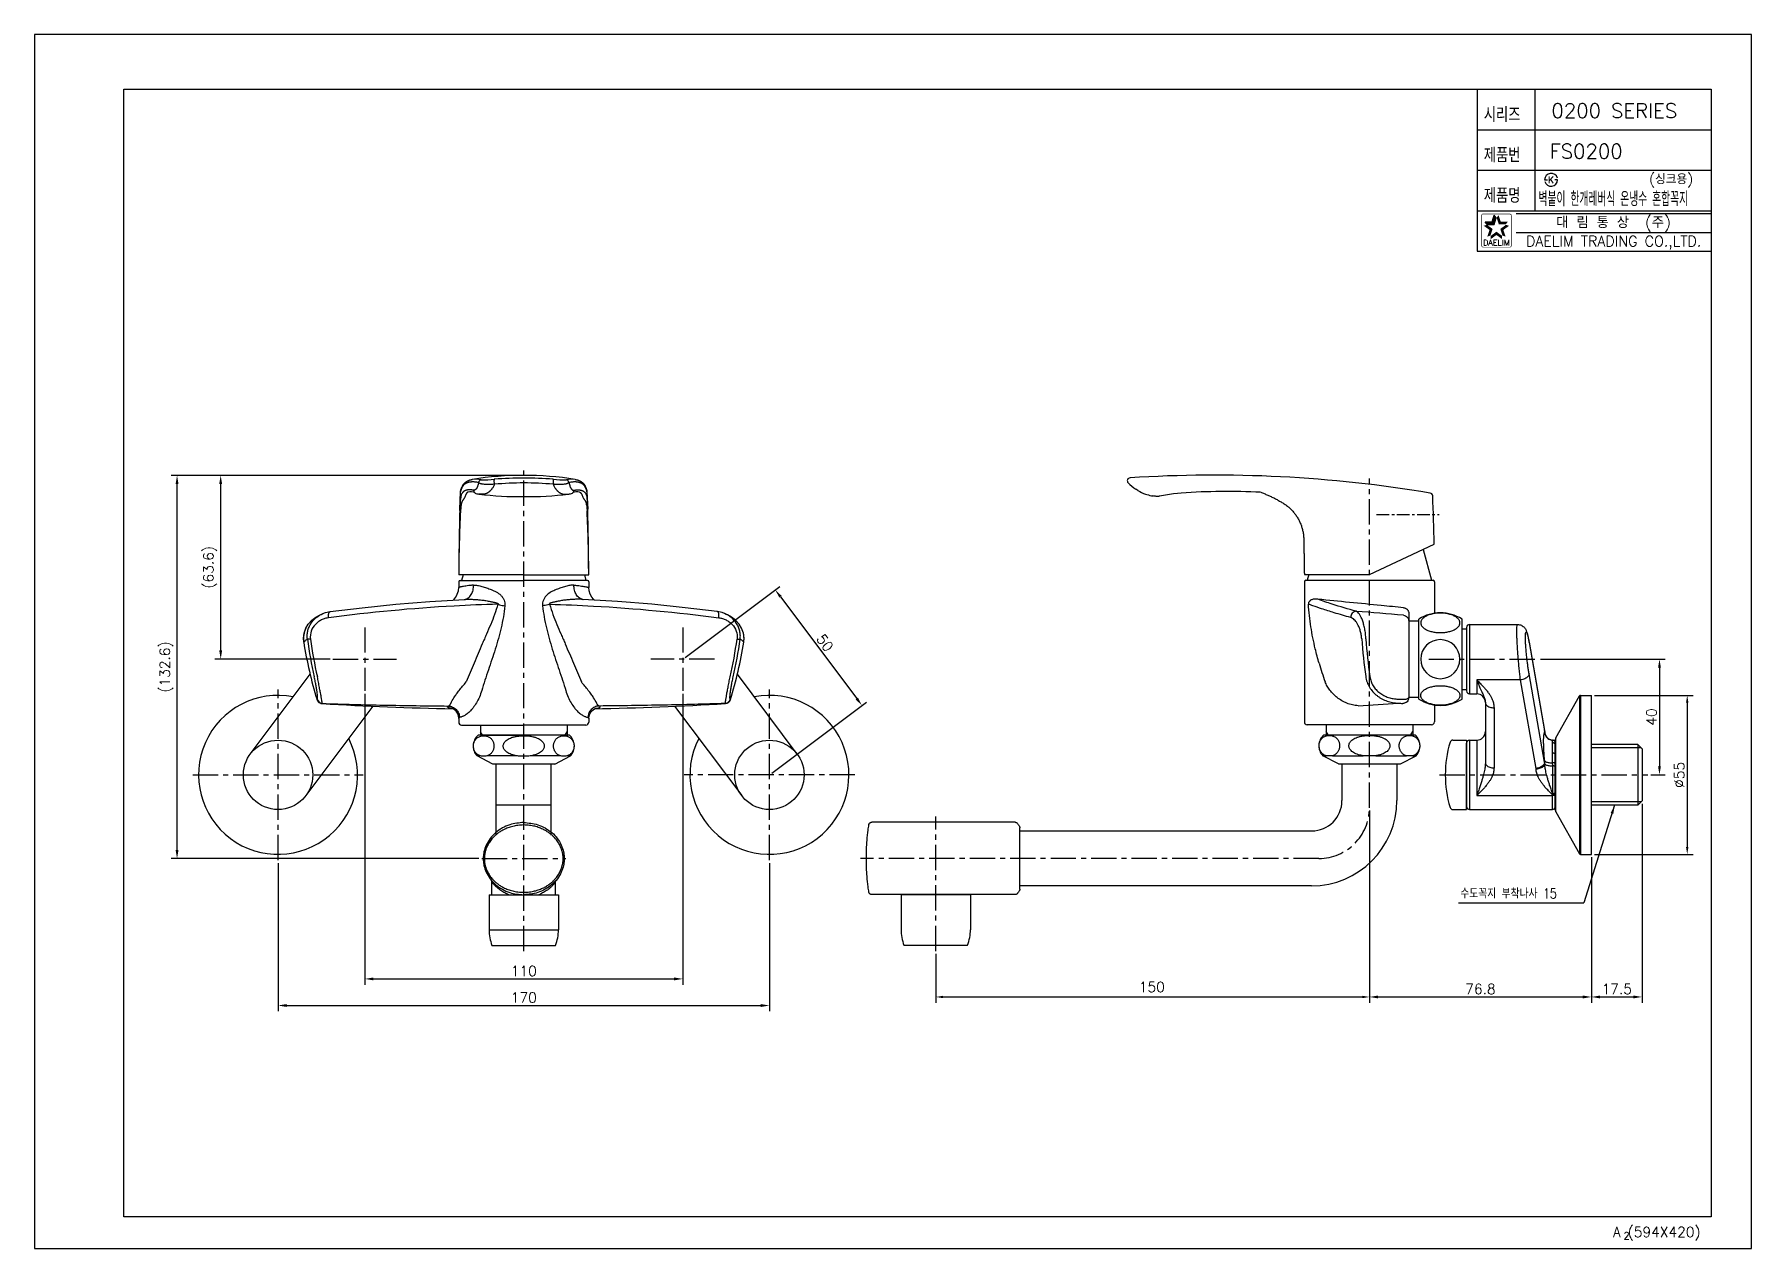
# Model space of a CAD drawing. Extents: x 6992 to 7586, y -5388 to -4968.
import ezdxf
from ezdxf.enums import TextEntityAlignment as Align

# ---------------------------------------------------------------- set-up
doc = ezdxf.new("R2010")
doc.units = 0
doc.header["$LTSCALE"] = 7
doc.header["$MEASUREMENT"] = 0
doc.linetypes.add('CENTER', pattern=[2, 1.25, -0.25, 0.25, -0.25])
doc.layers.get('0').update_dxf_attribs({"color": 2, "linetype": 'CONTINUOUS'})
for name, color, linetype in [('08_ALL_FEATURES', 7, 'CONTINUOUS'), ('CL', 1, 'CENTER'), ('D', 2, 'CONTINUOUS'), ('DIM', 2, 'CONTINUOUS'), ('DWG', 7, 'CONTINUOUS'), ('Make2D 표시선', 7, 'CONTINUOUS'), ('Make2D 표시선 - Tangent', 7, 'CONTINUOUS')]:
    doc.layers.add(name, color=color, linetype=linetype)
doc.styles.add('GHS', font='ROMANS.shx', dxfattribs={"bigfont": 'GHS.shx'})
doc.styles.add('HAN', font='TXT.shx', dxfattribs={"bigfont": 'GHS.shx'})
doc.styles.add('ROMANS', font='romans', dxfattribs={"bigfont": 'GHS.shx'})
doc.dimstyles.new('STANDARD$7', dxfattribs={"dimtxt": 3.5, "dimasz": 3, "dimexe": 1, "dimexo": 1, "dimgap": 1, "dimtad": 1, "dimdec": 4, "dimzin": 0, "dimdsep": 46, "dimtxsty": 'GHS', "dimcen": 1, "dimclrd": 256, "dimclre": 256, "dimclrt": 2, "dimadec": 4, "dimazin": 0, "dimtfac": 1, "dimtdec": 4, "dimtmove": 2, "dimatfit": 2, "dimfxl": 0, "dimtolj": 1, "dimtzin": 0, "dimlwd": -1, "dimlwe": -1, "dimarcsym": 0})

msp = doc.modelspace()

# ---------------------------------------------------------------- texts
at = {"color": 7, "style": 'GHS'}
for s, p in [('0200 SERIES', (7539, -4994.51)), ('FS0200', (7529.24, -5008.51))]:
    msp.add_text(s, height=5, dxfattribs=at).set_placement(p, align=Align.MIDDLE)
at = {"style": 'GHS'}
msp.add_text('(싱크용)', height=3.5, dxfattribs=at).set_placement((7550.98, -5019.9))
at = {"style": 'GHS', "width": 0.5}
msp.add_text('벽붙이 한개레버식 온냉수 혼합꼭지', height=5, dxfattribs=at).set_placement((7512.79, -5027.52))
at = {"color": 7, "linetype": 'Continuous'}
for s, height, style, p in [('대 림 통 상  (주)', 4, 'GHS', (7538.76, -5033.39)), ('DAELIM TRADING CO.,LTD.', 3.6, 'ROMANS', (7538.76, -5040.16))]:
    msp.add_text(s, height=height, dxfattribs=dict(at, style=style)).set_placement(p, align=Align.MIDDLE)
at = {"color": 2, "linetype": 'Continuous', "style": 'ROMANS'}
msp.add_text('DAELIM', height=2, dxfattribs=at).set_placement((7498.22, -5041.15), align=Align.CENTER)
at = {"color": 7, "style": 'GHS'}
for s, height, p in [('A (594X420)', 3.5, (7538.51, -5384.06)), ('2', 2.5, (7542.16, -5384.89))]:
    msp.add_text(s, height=height, dxfattribs=at).set_placement(p)
at = {"layer": 'D', "style": 'GHS', "width": 0.8}
msp.add_text('수도꼭지 부착나사 15', height=3.5, dxfattribs=at).set_placement((7485.75, -5266.96))
at = {"layer": 'D', "char_height": 3.5, "attachment_point": 5, "rotation": 90, "style": 'GHS'}
for s, insert in [('\\A1;(63.6)', (7053.29, -5152.41)), ('\\A1;(132.6)', (7038.19, -5186.91)), ('\\A1;40', (7551.87, -5204.2))]:
    msp.add_mtext(s, dxfattribs=dict(at, insert=insert))
at = {"layer": 'D', "char_height": 3.5, "attachment_point": 5, "style": 'GHS'}
for s, insert in [('\\A1;110', (7161.78, -5292.04)), ('\\A1;76.8', (7492.69, -5298.28)), ('\\A1;17.5', (7539.84, -5298.28)), ('\\A1;170', (7161.78, -5301.24))]:
    msp.add_mtext(s, dxfattribs=dict(at, insert=insert))
at = {"layer": 'D', "color": 2, "insert": (7379.03, -5297.59), "char_height": 3.5, "attachment_point": 5, "style": 'GHS'}
msp.add_mtext('\\A1;150', dxfattribs=at)
at = {"layer": 'DIM', "style": 'GHS', "width": 0.8}
for s, p in [('시리즈', (7493.84, -4998.36)), ('제품번', (7493.84, -5012.36)), ('제품명', (7493.84, -5026.36))]:
    msp.add_text(s, height=5, dxfattribs=at).set_placement(p)
at = {"layer": 'DIM', "insert": (7265.97, -5178.56), "char_height": 3.5, "attachment_point": 5, "rotation": 306.86326, "style": 'GHS'}
msp.add_mtext('\\A1;50', dxfattribs=at)
at = {"layer": 'DWG', "color": 2, "insert": (7561.46, -5224.21), "char_height": 3.5, "attachment_point": 5, "rotation": 90, "style": 'GHS'}
msp.add_mtext('%%C55', dxfattribs=at)

# ---------------------------------------------------------------- blocks, each defined once
blk = doc.blocks.new('BORDER')
for p, q in [((1, 1), (0, 1)), ((0, 1), (0, 0)), ((1, 0), (1, 1)), ((0, 0), (1, 0))]:
    blk.add_line(p, q)
blk = doc.blocks.new('KS')
at = {"layer": 'D'}
for p, q in [((-2.25, 0), (-1.75, 0)), ((-1.75, 0), (-1.25, 0)), ((1.75, 0), (1.25, 0)), ((2.25, 0), (1.75, 0))]:
    blk.add_line(p, q, dxfattribs=at)
for start, end in [(15, 180), (195, 0)]:
    blk.add_arc((0, 0), 2.25, start, end, dxfattribs=at)
at = {"layer": 'D', "style": 'HAN'}
blk.add_text('K', height=2.39, dxfattribs=at).set_placement((0, 0), align=Align.MIDDLE)

# ---------------------------------------------------------------- linework, layer by layer
at = {"color": 4}
for p, q in [((7023.5, -4987.09), (7572.5, -4987.09)), ((7023.5, -5377.09), (7023.5, -4987.09)), ((7572.5, -4987.09), (7572.5, -5377.09)), ((7572.5, -5377.09), (7023.5, -5377.09))]:
    msp.add_line(p, q, dxfattribs=at)
at = {"color": 7}
for p, q in [((7491.5, -4987.09), (7491.5, -5043.09)), ((7511.5, -4987.09), (7511.5, -5029.09)), ((7491.5, -5001.09), (7572.5, -5001.09)), ((7491.5, -5015.09), (7572.5, -5015.09)), ((7491.5, -5029.09), (7572.5, -5029.09)), ((7491.5, -5043.09), (7572.5, -5043.09))]:
    msp.add_line(p, q, dxfattribs=at)
at = {"color": 2}
for p, q in [((7496.74, -5032.9), (7497.49, -5030.6)), ((7498.15, -5031.51), (7497.49, -5030.6)), ((7494.98, -5033.82), (7494.31, -5032.9)), ((7494.31, -5032.9), (7496.74, -5032.9)), ((7494.98, -5033.82), (7497.4, -5033.82)), ((7497.4, -5033.82), (7498.15, -5031.51))]:
    msp.add_line(p, q, dxfattribs=at)
at = {"color": 2, "linetype": 'Continuous'}
for p, q in [((7505, -5030.09), (7572.5, -5030.09)), ((7505, -5036.59), (7572.5, -5036.59))]:
    msp.add_line(p, q, dxfattribs=at)
at = {"color": 7, "linetype": 'Continuous'}
for p, q in [((7177.58, -5210.49), (7145.98, -5210.49)), ((7487.89, -5213.21), (7487.89, -5235.2)), ((7488.89, -5212.21), (7488.89, -5236.21)), ((7146.84, -5217.67), (7145.63, -5217.67)), ((7151.03, -5220.49), (7145.63, -5217.67)), ((7159.61, -5217.67), (7149, -5217.67)), ((7172.53, -5220.49), (7151.03, -5220.49)), ((7174.55, -5217.67), (7163.94, -5217.67)), ((7172.53, -5220.49), (7177.92, -5217.67)), ((7177.92, -5217.67), (7176.72, -5217.67))]:
    msp.add_line(p, q, dxfattribs=at)
at = {"color": 2, "linetype": 'Continuous', "const_width": 0.2}
for points in [[(7492.97, -5030.95, -0.414214), (7493.72, -5030.2)], [(7492.97, -5040.95), (7492.97, -5030.95, -1)], [(7493.72, -5030.2), (7502.72, -5030.2, -0.414214), (7503.47, -5030.95, 0.043396)], [(7503.47, -5030.95), (7503.47, -5040.95, -0.414214), (7502.72, -5041.7)], [(7502.72, -5041.7), (7493.97, -5041.7, -0.414214), (7492.97, -5040.95, 0.672398)]]:
    msp.add_lwpolyline(points, format="xyb", dxfattribs=at)
at = {"color": 7, "linetype": 'Continuous'}
for points in [[(7478.81, -5168.26), (7478.43, -5168.26), (7478.04, -5168.28), (7477.66, -5168.3), (7477.29, -5168.34), (7476.91, -5168.39), (7476.55, -5168.45), (7476.19, -5168.52), (7475.84, -5168.6), (7475.5, -5168.69), (7475.17, -5168.79), (7474.85, -5168.9), (7474.54, -5169.02), (7474.25, -5169.14), (7473.98, -5169.27), (7473.72, -5169.41), (7473.49, -5169.55), (7473.27, -5169.7), (7473.07, -5169.85), (7472.89, -5170.01), (7472.72, -5170.17), (7472.58, -5170.33), (7472.45, -5170.5), (7472.33, -5170.67), (7472.24, -5170.84), (7472.17, -5171.01), (7472.11, -5171.19), (7472.07, -5171.37), (7472.05, -5171.55), (7472.05, -5171.73), (7472.07, -5171.91), (7472.11, -5172.08), (7472.17, -5172.26), (7472.24, -5172.43), (7472.33, -5172.61), (7472.45, -5172.78), (7472.58, -5172.94), (7472.72, -5173.11), (7472.89, -5173.27), (7473.07, -5173.42), (7473.27, -5173.57), (7473.49, -5173.72), (7473.72, -5173.86), (7473.98, -5174), (7474.25, -5174.13), (7474.54, -5174.26), (7474.85, -5174.38), (7475.17, -5174.48), (7475.5, -5174.58), (7475.84, -5174.67), (7476.19, -5174.75), (7476.55, -5174.82), (7476.91, -5174.88), (7477.29, -5174.93), (7477.66, -5174.97), (7478.04, -5175), (7478.43, -5175.01), (7478.81, -5175.02)], [(7478.81, -5175.02), (7479.2, -5175.01), (7479.59, -5175), (7479.96, -5174.97), (7480.34, -5174.93), (7480.72, -5174.88), (7481.08, -5174.82), (7481.44, -5174.75), (7481.79, -5174.67), (7482.13, -5174.58), (7482.46, -5174.48), (7482.78, -5174.38), (7483.09, -5174.26), (7483.38, -5174.13), (7483.65, -5174), (7483.9, -5173.86), (7484.14, -5173.72), (7484.36, -5173.57), (7484.56, -5173.42), (7484.74, -5173.27), (7484.91, -5173.11), (7485.05, -5172.94), (7485.18, -5172.78), (7485.29, -5172.61), (7485.39, -5172.43), (7485.46, -5172.26), (7485.52, -5172.08), (7485.56, -5171.91), (7485.58, -5171.73), (7485.58, -5171.55), (7485.56, -5171.37), (7485.52, -5171.19), (7485.46, -5171.01), (7485.39, -5170.84), (7485.29, -5170.67), (7485.18, -5170.5), (7485.05, -5170.33), (7484.91, -5170.17), (7484.74, -5170.01), (7484.56, -5169.85), (7484.36, -5169.7), (7484.14, -5169.55), (7483.9, -5169.41), (7483.65, -5169.27), (7483.38, -5169.14), (7483.09, -5169.02), (7482.78, -5168.9), (7482.46, -5168.79), (7482.13, -5168.69), (7481.79, -5168.6), (7481.44, -5168.52), (7481.08, -5168.45), (7480.72, -5168.39), (7480.34, -5168.34), (7479.96, -5168.3), (7479.59, -5168.28), (7479.2, -5168.26), (7478.81, -5168.26)], [(7478.81, -5200.13), (7478.43, -5200.13), (7478.04, -5200.11), (7477.66, -5200.08), (7477.29, -5200.05), (7476.91, -5200), (7476.55, -5199.94), (7476.19, -5199.87), (7475.84, -5199.79), (7475.5, -5199.7), (7475.17, -5199.6), (7474.85, -5199.49), (7474.54, -5199.37), (7474.25, -5199.25), (7473.98, -5199.12), (7473.72, -5198.98), (7473.49, -5198.84), (7473.27, -5198.69), (7473.07, -5198.54), (7472.89, -5198.38), (7472.72, -5198.22), (7472.58, -5198.06), (7472.45, -5197.89), (7472.33, -5197.72), (7472.24, -5197.55), (7472.17, -5197.37), (7472.11, -5197.2), (7472.07, -5197.02), (7472.05, -5196.84), (7472.05, -5196.66), (7472.07, -5196.48), (7472.11, -5196.31), (7472.17, -5196.13), (7472.24, -5195.95), (7472.33, -5195.78), (7472.45, -5195.61), (7472.58, -5195.45), (7472.72, -5195.28), (7472.89, -5195.12), (7473.07, -5194.97), (7473.27, -5194.81), (7473.49, -5194.67), (7473.72, -5194.52), (7473.98, -5194.39), (7474.25, -5194.26), (7474.54, -5194.13), (7474.85, -5194.01), (7475.17, -5193.9), (7475.5, -5193.81), (7475.84, -5193.72), (7476.19, -5193.64), (7476.55, -5193.57), (7476.91, -5193.51), (7477.29, -5193.46), (7477.66, -5193.42), (7478.04, -5193.39), (7478.43, -5193.38), (7478.81, -5193.37)], [(7478.81, -5193.37), (7479.2, -5193.38), (7479.59, -5193.39), (7479.96, -5193.42), (7480.34, -5193.46), (7480.72, -5193.51), (7481.08, -5193.57), (7481.44, -5193.64), (7481.79, -5193.72), (7482.13, -5193.81), (7482.46, -5193.9), (7482.78, -5194.01), (7483.09, -5194.13), (7483.38, -5194.26), (7483.65, -5194.39), (7483.9, -5194.52), (7484.14, -5194.67), (7484.36, -5194.81), (7484.56, -5194.97), (7484.74, -5195.12), (7484.91, -5195.28), (7485.05, -5195.45), (7485.18, -5195.61), (7485.29, -5195.78), (7485.39, -5195.95), (7485.46, -5196.13), (7485.52, -5196.31), (7485.56, -5196.48), (7485.58, -5196.66), (7485.58, -5196.84), (7485.56, -5197.02), (7485.52, -5197.2), (7485.46, -5197.37), (7485.39, -5197.55), (7485.29, -5197.72), (7485.18, -5197.89), (7485.05, -5198.06), (7484.91, -5198.22), (7484.74, -5198.38), (7484.56, -5198.54), (7484.36, -5198.69), (7484.14, -5198.84), (7483.9, -5198.98), (7483.65, -5199.12), (7483.38, -5199.25), (7483.09, -5199.37), (7482.78, -5199.49), (7482.46, -5199.6), (7482.13, -5199.7), (7481.79, -5199.79), (7481.44, -5199.87), (7481.08, -5199.94), (7480.72, -5200), (7480.34, -5200.05), (7479.96, -5200.08), (7479.59, -5200.11), (7479.2, -5200.13), (7478.81, -5200.13)]]:
    msp.add_lwpolyline(points, dxfattribs=at)
for centre, radius, start, end in [((7478.81, -5184.19), 6.76, 360, 180), ((7478.81, -5184.19), 6.76, 180, 0), ((7149.28, -5214.25), 5, 131.29987, 223.18063), ((7174.28, -5214.25), 5, 316.81937, 48.70013), ((7488.89, -5213.21), 1, 90, 180), ((7488.89, -5235.21), 1, 180, 270)]:
    msp.add_arc(centre, radius, start, end, dxfattribs=at)
for points, knots in [([(7416.67, -5126.45), (7416.88, -5126.53), (7417.49, -5126.77), (7418.5, -5127.18), (7419.7, -5127.7), (7420.88, -5128.27), (7422.04, -5128.86), (7423.18, -5129.49), (7424.3, -5130.14), (7425.39, -5130.85), (7426.41, -5131.66), (7427.36, -5132.56), (7428.22, -5133.53), (7429, -5134.58), (7429.69, -5135.69), (7430.27, -5136.85), (7430.76, -5138.06), (7431.13, -5139.32), (7431.4, -5140.59), (7431.55, -5141.89), (7431.58, -5142.99), (7431.59, -5143.67), (7431.59, -5143.91)], [7.986024, 7.986024, 7.986024, 7.986024, 8.655534, 9.956126, 11.2648, 12.569668, 13.878152, 15.175591, 16.468411, 17.783882, 19.075363, 20.375233, 21.683693, 22.982432, 24.286622, 25.581845, 26.885233, 28.193881, 29.503297, 30.792528, 32.100557, 32.821524, 32.821524, 32.821524, 32.821524]), ([(7146.84, -5217.67), (7146.64, -5217.61), (7146.27, -5217.48), (7145.77, -5217.18), (7145.35, -5216.81), (7145, -5216.39), (7144.74, -5215.93), (7144.55, -5215.44), (7144.43, -5214.95), (7144.37, -5214.46), (7144.38, -5213.98), (7144.44, -5213.5), (7144.56, -5213.01), (7144.76, -5212.52), (7145.04, -5212.06), (7145.39, -5211.65), (7145.82, -5211.29), (7146.33, -5211), (7146.92, -5210.79), (7147.58, -5210.67), (7148.27, -5210.68), (7148.8, -5210.77), (7149.08, -5210.85), (7149.15, -5210.87)], [0, 0, 0, 0, 0.611467, 1.185649, 1.737825, 2.278825, 2.813092, 3.336861, 3.839795, 4.322642, 4.798937, 5.283341, 5.787629, 6.311567, 6.845488, 7.386256, 7.939067, 8.515766, 9.129862, 9.808873, 10.524316, 11.198181, 11.408582, 11.408582, 11.408582, 11.408582]), ([(7149.15, -5210.87), (7149.28, -5210.92), (7149.58, -5211.03), (7150.03, -5211.29), (7150.46, -5211.65), (7150.81, -5212.07), (7151.08, -5212.52), (7151.28, -5213.01), (7151.4, -5213.5), (7151.47, -5213.98), (7151.47, -5214.46), (7151.42, -5214.95), (7151.3, -5215.44), (7151.11, -5215.92), (7150.84, -5216.39), (7150.5, -5216.81), (7150.08, -5217.17), (7149.58, -5217.48), (7149.2, -5217.61), (7149, -5217.67)], [0, 0, 0, 0, 0.403946, 0.979571, 1.53168, 2.071764, 2.605039, 3.128261, 3.632674, 4.117288, 4.59343, 5.076164, 5.577868, 6.099527, 6.632567, 7.172995, 7.725536, 8.301205, 8.915688, 8.915688, 8.915688, 8.915688]), ([(7159.61, -5217.67), (7159.23, -5217.61), (7158.51, -5217.49), (7157.51, -5217.19), (7156.67, -5216.83), (7155.98, -5216.42), (7155.43, -5215.95), (7155.04, -5215.46), (7154.79, -5214.96), (7154.68, -5214.47), (7154.69, -5213.98), (7154.82, -5213.48), (7155.08, -5212.98), (7155.49, -5212.5), (7156.04, -5212.04), (7156.75, -5211.63), (7157.61, -5211.28), (7158.62, -5210.99), (7159.79, -5210.79), (7161.1, -5210.67), (7162.47, -5210.68), (7163.53, -5210.76), (7164.1, -5210.85), (7164.23, -5210.87)], [0, 0, 0, 0, 1.163393, 2.19219, 3.101835, 3.905021, 4.61213, 5.232078, 5.775161, 6.267, 6.743329, 7.239114, 7.788564, 8.416045, 9.131684, 9.944084, 10.863796, 11.90472, 13.07864, 14.421477, 15.85237, 17.184726, 17.592512, 17.592512, 17.592512, 17.592512]), ([(7164.23, -5210.87), (7164.48, -5210.92), (7165.08, -5211.03), (7165.95, -5211.28), (7166.81, -5211.63), (7167.51, -5212.04), (7168.07, -5212.5), (7168.48, -5212.98), (7168.74, -5213.48), (7168.87, -5213.98), (7168.87, -5214.47), (7168.76, -5214.96), (7168.52, -5215.46), (7168.13, -5215.95), (7167.58, -5216.41), (7166.89, -5216.83), (7166.05, -5217.19), (7165.05, -5217.49), (7164.33, -5217.61), (7163.94, -5217.67)], [0, 0, 0, 0, 0.765576, 1.804124, 2.722272, 3.533331, 4.247914, 4.874466, 5.424031, 5.920012, 6.396186, 6.887924, 7.429648, 8.046849, 8.751767, 9.553346, 10.462857, 11.49383, 12.662821, 12.662821, 12.662821, 12.662821]), ([(7174.55, -5217.67), (7174.36, -5217.61), (7173.98, -5217.48), (7173.48, -5217.18), (7173.06, -5216.81), (7172.72, -5216.39), (7172.45, -5215.93), (7172.26, -5215.44), (7172.14, -5214.95), (7172.09, -5214.46), (7172.09, -5213.98), (7172.15, -5213.5), (7172.28, -5213.01), (7172.47, -5212.52), (7172.75, -5212.06), (7173.1, -5211.65), (7173.53, -5211.29), (7174.04, -5211), (7174.63, -5210.79), (7175.29, -5210.67), (7175.98, -5210.68), (7176.51, -5210.77), (7176.79, -5210.85), (7176.86, -5210.87)], [0, 0, 0, 0, 0.611466, 1.185647, 1.737823, 2.278822, 2.813089, 3.336856, 3.839791, 4.322638, 4.798934, 5.283338, 5.787626, 6.311563, 6.845483, 7.38625, 7.93906, 8.515758, 9.129852, 9.80886, 10.524311, 11.198175, 11.408576, 11.408576, 11.408576, 11.408576]), ([(7176.86, -5210.87), (7176.99, -5210.92), (7177.29, -5211.03), (7177.74, -5211.29), (7178.17, -5211.65), (7178.52, -5212.07), (7178.79, -5212.52), (7178.99, -5213.01), (7179.12, -5213.5), (7179.18, -5213.98), (7179.18, -5214.46), (7179.13, -5214.95), (7179.01, -5215.44), (7178.82, -5215.92), (7178.55, -5216.39), (7178.21, -5216.81), (7177.79, -5217.17), (7177.29, -5217.48), (7176.91, -5217.61), (7176.72, -5217.67)], [0, 0, 0, 0, 0.403947, 0.979571, 1.53168, 2.071764, 2.605039, 3.128262, 3.632676, 4.11729, 4.593431, 5.076166, 5.577871, 6.09953, 6.632571, 7.172999, 7.725541, 8.30121, 8.915694, 8.915694, 8.915694, 8.915694]), ([(7439.35, -5217.59), (7439.15, -5217.52), (7438.78, -5217.4), (7438.28, -5217.09), (7437.86, -5216.73), (7437.51, -5216.31), (7437.24, -5215.84), (7437.05, -5215.36), (7436.94, -5214.86), (7436.88, -5214.38), (7436.88, -5213.9), (7436.95, -5213.41), (7437.07, -5212.92), (7437.27, -5212.44), (7437.54, -5211.98), (7437.9, -5211.56), (7438.33, -5211.2), (7438.83, -5210.92), (7439.42, -5210.7), (7440.09, -5210.59), (7440.78, -5210.59), (7441.31, -5210.68), (7441.59, -5210.77), (7441.66, -5210.79)], [0, 0, 0, 0, 0.611467, 1.185649, 1.737825, 2.278825, 2.813092, 3.336861, 3.839795, 4.322642, 4.798937, 5.283341, 5.787629, 6.311567, 6.845488, 7.386256, 7.939067, 8.515766, 9.129862, 9.808873, 10.524316, 11.198181, 11.408582, 11.408582, 11.408582, 11.408582]), ([(7441.66, -5210.79), (7441.78, -5210.84), (7442.09, -5210.95), (7442.53, -5211.21), (7442.96, -5211.56), (7443.32, -5211.98), (7443.59, -5212.44), (7443.79, -5212.92), (7443.91, -5213.41), (7443.97, -5213.9), (7443.98, -5214.38), (7443.92, -5214.86), (7443.81, -5215.35), (7443.62, -5215.84), (7443.35, -5216.3), (7443.01, -5216.72), (7442.58, -5217.09), (7442.08, -5217.39), (7441.71, -5217.52), (7441.51, -5217.59)], [0, 0, 0, 0, 0.403946, 0.979571, 1.53168, 2.071764, 2.605039, 3.128261, 3.632674, 4.117288, 4.59343, 5.076164, 5.577868, 6.099527, 6.632567, 7.172995, 7.725536, 8.301205, 8.915688, 8.915688, 8.915688, 8.915688]), ([(7452.12, -5217.59), (7451.74, -5217.52), (7451.02, -5217.4), (7450.02, -5217.11), (7449.18, -5216.75), (7448.49, -5216.33), (7447.94, -5215.87), (7447.55, -5215.38), (7447.3, -5214.88), (7447.19, -5214.38), (7447.2, -5213.89), (7447.32, -5213.4), (7447.59, -5212.9), (7447.99, -5212.41), (7448.55, -5211.95), (7449.26, -5211.54), (7450.12, -5211.19), (7451.13, -5210.91), (7452.3, -5210.7), (7453.61, -5210.59), (7454.98, -5210.59), (7456.03, -5210.68), (7456.61, -5210.77), (7456.74, -5210.79)], [0, 0, 0, 0, 1.163393, 2.19219, 3.101835, 3.905021, 4.61213, 5.232078, 5.775161, 6.267, 6.743329, 7.239114, 7.788564, 8.416045, 9.131684, 9.944084, 10.863796, 11.90472, 13.07864, 14.421477, 15.85237, 17.184726, 17.592512, 17.592512, 17.592512, 17.592512]), ([(7456.74, -5210.79), (7456.99, -5210.84), (7457.58, -5210.94), (7458.46, -5211.19), (7459.31, -5211.55), (7460.02, -5211.96), (7460.58, -5212.41), (7460.99, -5212.9), (7461.25, -5213.4), (7461.38, -5213.89), (7461.38, -5214.38), (7461.27, -5214.88), (7461.02, -5215.38), (7460.63, -5215.87), (7460.09, -5216.33), (7459.4, -5216.74), (7458.56, -5217.1), (7457.56, -5217.4), (7456.84, -5217.52), (7456.45, -5217.59)], [0, 0, 0, 0, 0.765576, 1.804124, 2.722272, 3.533331, 4.247914, 4.874466, 5.424031, 5.920012, 6.396186, 6.887924, 7.429648, 8.046849, 8.751767, 9.553346, 10.462857, 11.49383, 12.662821, 12.662821, 12.662821, 12.662821]), ([(7467.06, -5217.59), (7466.87, -5217.52), (7466.49, -5217.4), (7465.99, -5217.09), (7465.57, -5216.73), (7465.22, -5216.31), (7464.96, -5215.84), (7464.77, -5215.36), (7464.65, -5214.86), (7464.59, -5214.38), (7464.6, -5213.9), (7464.66, -5213.41), (7464.78, -5212.92), (7464.98, -5212.44), (7465.26, -5211.98), (7465.61, -5211.56), (7466.04, -5211.2), (7466.55, -5210.92), (7467.14, -5210.7), (7467.8, -5210.59), (7468.49, -5210.59), (7469.02, -5210.68), (7469.3, -5210.77), (7469.37, -5210.79)], [0, 0, 0, 0, 0.611466, 1.185647, 1.737823, 2.278822, 2.813089, 3.336856, 3.839791, 4.322638, 4.798934, 5.283338, 5.787626, 6.311563, 6.845483, 7.38625, 7.93906, 8.515758, 9.129852, 9.80886, 10.524311, 11.198175, 11.408576, 11.408576, 11.408576, 11.408576]), ([(7469.37, -5210.79), (7469.5, -5210.84), (7469.8, -5210.95), (7470.25, -5211.21), (7470.68, -5211.56), (7471.03, -5211.98), (7471.3, -5212.44), (7471.5, -5212.92), (7471.63, -5213.41), (7471.69, -5213.9), (7471.69, -5214.38), (7471.64, -5214.86), (7471.52, -5215.35), (7471.33, -5215.84), (7471.06, -5216.3), (7470.72, -5216.72), (7470.3, -5217.09), (7469.8, -5217.39), (7469.42, -5217.52), (7469.23, -5217.59)], [0, 0, 0, 0, 0.403947, 0.979571, 1.53168, 2.071764, 2.605039, 3.128262, 3.632676, 4.11729, 4.593431, 5.076166, 5.577871, 6.09953, 6.632571, 7.172999, 7.725541, 8.30121, 8.915694, 8.915694, 8.915694, 8.915694]), ([(7149, -5217.67), (7148.76, -5217.7), (7148.28, -5217.75), (7147.56, -5217.75), (7147.08, -5217.7), (7146.84, -5217.67)], [0, 0, 0, 0, 0.725212, 1.447555, 2.172766, 2.172766, 2.172766, 2.172766]), ([(7163.94, -5217.67), (7163.46, -5217.7), (7162.5, -5217.75), (7161.05, -5217.75), (7160.09, -5217.7), (7159.61, -5217.67)], [0, 0, 0, 0, 1.445657, 2.890344, 4.335997, 4.335997, 4.335997, 4.335997]), ([(7176.72, -5217.67), (7176.48, -5217.7), (7176, -5217.75), (7175.27, -5217.75), (7174.79, -5217.7), (7174.55, -5217.67)], [0, 0, 0, 0, 0.725212, 1.447555, 2.172766, 2.172766, 2.172766, 2.172766]), ([(7441.51, -5217.59), (7441.27, -5217.61), (7440.79, -5217.67), (7440.07, -5217.67), (7439.59, -5217.61), (7439.35, -5217.59)], [0, 0, 0, 0, 0.725212, 1.447555, 2.172766, 2.172766, 2.172766, 2.172766]), ([(7456.45, -5217.59), (7455.97, -5217.61), (7455.01, -5217.67), (7453.56, -5217.67), (7452.6, -5217.61), (7452.12, -5217.59)], [0, 0, 0, 0, 1.445657, 2.890344, 4.335997, 4.335997, 4.335997, 4.335997]), ([(7469.23, -5217.59), (7468.99, -5217.61), (7468.51, -5217.67), (7467.78, -5217.67), (7467.3, -5217.61), (7467.06, -5217.59)], [0, 0, 0, 0, 0.725212, 1.447555, 2.172766, 2.172766, 2.172766, 2.172766])]:
    msp.add_open_spline(points, degree=3, knots=knots, dxfattribs=at)
msp.add_spline([(7431.59, -5143.91), (7431.6, -5144.49), (7431.63, -5145.79), (7431.65, -5147.09), (7431.67, -5148.39), (7431.69, -5149.7), (7431.72, -5151), (7431.74, -5152.3), (7431.76, -5153.6), (7431.78, -5154.91)], degree=3, dxfattribs=at)
at = {"color": 2}
for points in [[(7496.74, -5032.9), (7497.4, -5033.82), (7497.49, -5030.6), (7498.15, -5031.51)], [(7498.96, -5030.6), (7498.3, -5031.51), (7499.71, -5032.9), (7499.05, -5033.82)], [(7495.82, -5035.73), (7496.89, -5035.38), (7493.85, -5034.31), (7494.93, -5033.96)], [(7494.31, -5032.9), (7494.98, -5033.82), (7496.74, -5032.9), (7497.4, -5033.82)], [(7495.07, -5038.04), (7496.14, -5037.69), (7495.82, -5035.73), (7496.89, -5035.38)], [(7498.22, -5037.48), (7498.22, -5036.35), (7496.26, -5038.91), (7496.26, -5037.78)], [(7500.19, -5038.91), (7500.19, -5037.78), (7498.22, -5037.48), (7498.22, -5036.35)], [(7499.71, -5032.9), (7499.05, -5033.82), (7502.14, -5032.9), (7501.47, -5033.82)], [(7502.59, -5034.31), (7501.52, -5033.96), (7500.63, -5035.73), (7499.56, -5035.38)], [(7500.63, -5035.73), (7499.56, -5035.38), (7501.38, -5038.04), (7500.31, -5037.69)]]:
    msp.add_solid(points, dxfattribs=at)
at = {"layer": '08_ALL_FEATURES', "color": 7, "linetype": 'Continuous'}
for p, q in [((7467.89, -5168.28), (7467.89, -5197.49)), ((7467.89, -5170.89), (7471.39, -5170.89)), ((7467.89, -5197.33), (7471.39, -5197.33))]:
    msp.add_line(p, q, dxfattribs=at)
for centre, radius, start, end in [((6945.71, -11331.55), 6184.47, 85.173609, 85.325243), ((7634.74, -5164.55), 183.54, 183.93897, 188.03626), ((7632.15, -5164.87), 179.51, 183.94066, 188.12658), ((7536.25, -5156.57), 103.53, 196.29628, 200.01518), ((7332.47, -3250), 1953.88, 273.45961, 273.86809), ((7487.81, -4639.87), 558.65, 267.58163, 267.74012), ((7489.01, -4612.96), 586.99, 267.58586, 267.73438), ((7465.99, -5192.4), 5.68, 267.82715, 268.91252), ((7465.84, -5194.63), 4.86, 269.52685, 270.01478), ((7465.84, -5194.01), 5.48, 269.99597, 270.44185)]:
    msp.add_arc(centre, radius, start, end, dxfattribs=at)
for points, knots in [([(7436.44, -5163.47), (7436.08, -5163.41), (7435.53, -5163.38), (7434.84, -5163.47), (7434.37, -5163.61), (7433.96, -5163.83), (7433.65, -5164.06), (7433.45, -5164.28), (7433.32, -5164.46), (7433.18, -5164.74), (7433.15, -5164.99), (7433.17, -5165.14)], [0, 0, 0, 0, 0.266895, 0.387382, 0.502881, 0.616038, 0.723072, 0.775923, 0.829555, 0.886496, 1, 1, 1, 1]), ([(7447.8, -5169.78), (7445.89, -5169.26), (7442.52, -5168.29), (7438.17, -5166.92), (7435.2, -5165.9), (7433.69, -5165.34), (7433.17, -5165.14)], [0, 0, 0, 0, 0.386899, 0.685436, 0.891154, 1, 1, 1, 1]), ([(7436.88, -5185.62), (7436.4, -5183.96), (7435.29, -5179.79), (7434.19, -5174.27), (7433.49, -5169.1), (7433.26, -5166.47), (7433.17, -5165.14)], [0, 0, 0, 0, 0.249269, 0.620607, 0.808088, 1, 1, 1, 1]), ([(7449.74, -5167.64), (7446.93, -5166.87), (7442.48, -5165.56), (7438.07, -5164.07), (7436.44, -5163.47)], [0, 0, 0, 0, 0.626236, 1, 1, 1, 1]), ([(7466.12, -5166.43), (7463.54, -5166.16), (7453.65, -5165.16), (7443.75, -5164.23), (7436.44, -5163.47)], [0, 0, 0, 0, 0.260683, 1, 1, 1, 1]), ([(7449.74, -5167.64), (7449.48, -5167.64), (7448.96, -5167.75), (7448.31, -5168.24), (7447.89, -5168.95), (7447.79, -5169.5), (7447.8, -5169.78)], [0, 0, 0, 0, 0.237785, 0.485485, 0.741775, 1, 1, 1, 1]), ([(7453.07, -5177.2), (7453.05, -5176.91), (7453.02, -5176.31), (7452.94, -5175.43), (7452.81, -5174.56), (7452.67, -5173.71), (7452.49, -5172.89), (7452.24, -5171.89), (7451.89, -5170.76), (7451.4, -5169.59), (7450.88, -5168.67), (7450.35, -5168.02), (7449.94, -5167.72), (7449.74, -5167.64)], [0, 0, 0, 0, 0.085333, 0.170915, 0.255592, 0.338397, 0.418451, 0.495082, 0.635922, 0.75763, 0.858545, 0.938666, 1, 1, 1, 1]), ([(7466.12, -5166.44), (7466.35, -5166.45), (7466.78, -5166.55), (7467.32, -5166.9), (7467.65, -5167.32), (7467.84, -5167.79), (7467.89, -5168.1), (7467.89, -5168.28)], [0, 0, 0, 0, 0.246454, 0.460801, 0.674137, 0.803042, 1, 1, 1, 1]), ([(7451.63, -5177.16), (7451.6, -5176.68), (7451.48, -5175.74), (7451.16, -5174.39), (7450.73, -5173.17), (7450.22, -5172.11), (7449.65, -5171.24), (7448.92, -5170.39), (7448.26, -5169.91), (7447.8, -5169.78)], [0, 0, 0, 0, 0.165101, 0.326424, 0.476586, 0.61174, 0.731166, 0.835202, 1, 1, 1, 1]), ([(7466.05, -5169), (7466.29, -5169.02), (7466.78, -5169.15), (7467.39, -5169.6), (7467.79, -5170.24), (7467.89, -5170.74), (7467.89, -5170.99)], [0, 0, 0, 0, 0.250429, 0.500523, 0.750321, 1, 1, 1, 1]), ([(7453, -5190.21), (7453.1, -5190.85), (7453.43, -5192.13), (7454.27, -5193.9), (7455.43, -5195.5), (7456.65, -5196.63), (7457.72, -5197.39), (7458.86, -5198.07), (7460.98, -5199), (7462.97, -5199.36), (7464.29, -5199.43)], [0, 0, 0, 0, 0.123842, 0.248077, 0.372514, 0.49758, 0.560271, 0.623079, 0.748751, 1, 1, 1, 1]), ([(7454.44, -5190.24), (7454.54, -5190.79), (7454.79, -5191.89), (7455.53, -5193.42), (7456.57, -5194.76), (7457.62, -5195.72), (7458.56, -5196.36), (7459.3, -5196.78), (7460.08, -5197.14), (7460.88, -5197.44), (7461.7, -5197.67), (7462.82, -5197.9), (7463.67, -5197.98), (7464.24, -5198.02)], [0, 0, 0, 0, 0.123158, 0.247013, 0.371659, 0.496953, 0.559761, 0.622619, 0.685564, 0.748526, 0.811436, 0.874296, 1, 1, 1, 1]), ([(7450.38, -5200.31), (7449.72, -5200.27), (7448.4, -5200.07), (7445.88, -5199.28), (7443.62, -5197.96), (7441.76, -5196.28), (7440.61, -5194.94), (7439.67, -5193.52), (7439.18, -5192.52), (7438.98, -5192.01)], [0, 0, 0, 0, 0.134109, 0.268996, 0.531909, 0.656757, 0.775289, 0.8886, 1, 1, 1, 1]), ([(7467.89, -5197.49), (7467.89, -5197.75), (7467.78, -5198.28), (7467.34, -5198.94), (7466.78, -5199.31), (7466.28, -5199.46), (7466.02, -5199.49), (7465.89, -5199.49)], [0, 0, 0, 0, 0.250023, 0.499763, 0.749616, 0.875177, 1, 1, 1, 1]), ([(7466.38, -5198.07), (7466.58, -5198.05), (7466.95, -5198.01), (7467.37, -5197.9), (7467.64, -5197.77), (7467.79, -5197.67), (7467.89, -5197.56), (7467.89, -5197.49)], [0, 0, 0, 0, 0.361301, 0.660193, 0.779122, 0.875516, 1, 1, 1, 1]), ([(7465.89, -5198.08), (7465.93, -5198.08), (7466.09, -5198.09), (7466.26, -5198.08), (7466.38, -5198.07)], [0, 0, 0, 0, 0.25227, 1, 1, 1, 1])]:
    msp.add_open_spline(points, degree=3, knots=knots, dxfattribs=at)
at = {"layer": 'CL'}
for p, q in [((7161.78, -5285.19), (7161.78, -5118.62)), ((7454.29, -5235.59), (7454.29, -5121.71)), ((7106.78, -5173.19), (7106.78, -5195.19)), ((7216.78, -5173.19), (7216.78, -5195.19)), ((7095.78, -5184.19), (7117.78, -5184.19)), ((7227.78, -5184.19), (7205.78, -5184.19)), ((7474.79, -5184.19), (7512.57, -5184.19)), ((7076.78, -5253.71), (7076.78, -5194.71)), ((7246.78, -5253.71), (7246.78, -5194.71)), ((7047.29, -5224.21), (7106.29, -5224.21)), ((7276.26, -5224.21), (7217.26, -5224.21)), ((7478.54, -5224.21), (7550.59, -5224.21)), ((7304.29, -5285.14), (7304.29, -5238.61)), ((7147.28, -5253.19), (7176.28, -5253.19)), ((7436.79, -5253.11), (7278.29, -5253.11))]:
    msp.add_line(p, q, dxfattribs=at)
at = {"layer": 'CL', "ltscale": 0.5}
msp.add_line((7456.78, -5134.11), (7478.43, -5134.11), dxfattribs=at)
at = {"layer": 'CL'}
msp.add_arc((7436.79, -5235.61), 17.5, 270, 0, dxfattribs=at)
at = {"layer": 'D'}
for p, q in [((7160.78, -5120.62), (7039.86, -5120.62)), ((7041.86, -5250.19), (7041.86, -5123.62)), ((7160.78, -5120.62), (7054.95, -5120.62)), ((7056.95, -5181.19), (7056.95, -5123.62)), ((7094.78, -5184.19), (7054.95, -5184.19)), ((7513.47, -5184.19), (7556.62, -5184.19)), ((7554.62, -5187.19), (7554.62, -5221.21)), ((7106.78, -5196.19), (7106.78, -5296.79)), ((7216.78, -5196.19), (7216.78, -5296.79)), ((7147.48, -5210.49), (7146.78, -5209.28)), ((7176.08, -5210.49), (7176.78, -5209.28)), ((7439.99, -5210.41), (7439.29, -5209.2)), ((7468.59, -5210.41), (7469.29, -5209.2)), ((7551.59, -5224.21), (7556.62, -5224.21)), ((7454.29, -5236.59), (7454.29, -5303.03)), ((7454.29, -5236.59), (7454.29, -5303.03)), ((7548.59, -5234.21), (7548.59, -5303.03)), ((7146.28, -5253.19), (7039.86, -5253.19)), ((7076.78, -5254.71), (7076.78, -5305.99)), ((7246.78, -5254.71), (7246.78, -5305.99)), ((7531.09, -5252.71), (7531.09, -5303.03)), ((7531.09, -5252.71), (7531.09, -5303.03)), ((7485.12, -5268.44), (7528.43, -5268.44)), ((7109.78, -5294.79), (7213.78, -5294.79)), ((7079.78, -5303.99), (7243.78, -5303.99)), ((7457.29, -5301.03), (7528.09, -5301.03)), ((7534.09, -5301.03), (7545.59, -5301.03))]:
    msp.add_line(p, q, dxfattribs=at)
at = {"layer": 'D', "color": 2}
for p, q in [((7304.29, -5286.14), (7304.29, -5303.03)), ((7306.79, -5301.03), (7451.79, -5301.03))]:
    msp.add_line(p, q, dxfattribs=at)
at = {"layer": 'D'}
for points in [[(7041.36, -5123.62), (7042.36, -5123.62), (7041.86, -5120.62)], [(7056.45, -5123.62), (7057.45, -5123.62), (7056.95, -5120.62)], [(7056.45, -5181.19), (7057.45, -5181.19), (7056.95, -5184.19)], [(7554.12, -5187.19), (7555.12, -5187.19), (7554.62, -5184.19)], [(7554.12, -5221.21), (7555.12, -5221.21), (7554.62, -5224.21)], [(7041.36, -5250.19), (7042.36, -5250.19), (7041.86, -5253.19)], [(7109.78, -5294.29), (7109.78, -5295.29), (7106.78, -5294.79)], [(7213.78, -5294.29), (7213.78, -5295.29), (7216.78, -5294.79)], [(7079.78, -5303.49), (7079.78, -5304.49), (7076.78, -5303.99)], [(7243.78, -5303.49), (7243.78, -5304.49), (7246.78, -5303.99)], [(7457.29, -5300.53), (7457.29, -5301.53), (7454.29, -5301.03)], [(7528.09, -5300.53), (7528.09, -5301.53), (7531.09, -5301.03)], [(7534.09, -5300.53), (7534.09, -5301.53), (7531.09, -5301.03)], [(7545.59, -5300.53), (7545.59, -5301.53), (7548.59, -5301.03)]]:
    msp.add_solid(points, dxfattribs=at)
at = {"layer": 'D', "color": 2}
for points in [[(7306.79, -5300.62), (7306.79, -5301.45), (7304.29, -5301.03)], [(7451.79, -5300.62), (7451.79, -5301.45), (7454.29, -5301.03)]]:
    msp.add_solid(points, dxfattribs=at)
at = {"layer": 'DIM'}
for p, q in [((7217.58, -5183.59), (7250.37, -5159.01)), ((7250.57, -5162.61), (7276.97, -5197.82)), ((7247.58, -5223.61), (7280.37, -5199.02))]:
    msp.add_line(p, q, dxfattribs=at)
for points in [[(7250.97, -5162.31), (7250.17, -5162.91), (7248.77, -5160.21)], [(7277.37, -5197.52), (7276.57, -5198.12), (7278.77, -5200.22)]]:
    msp.add_solid(points, dxfattribs=at)
at = {"layer": 'DWG'}
for p, q in [((7472.92, -5146.22), (7475.79, -5156.91)), ((7140.81, -5154.99), (7140.28, -5156.99)), ((7182.74, -5154.99), (7183.28, -5156.99)), ((7433.32, -5154.91), (7432.79, -5156.91)), ((7139.28, -5157.49), (7139.28, -5159.45)), ((7139.78, -5156.99), (7161.78, -5156.99)), ((7183.78, -5156.99), (7161.78, -5156.99)), ((7184.28, -5157.49), (7184.28, -5159.45)), ((7431.79, -5157.41), (7431.79, -5205.91)), ((7432.29, -5156.91), (7454.29, -5156.91)), ((7432.79, -5156.91), (7434.47, -5156.91)), ((7454.29, -5156.91), (7476.29, -5156.91)), ((7474.1, -5156.91), (7475.79, -5156.91)), ((7476.79, -5157.41), (7476.79, -5168.35)), ((7094.86, -5167.73), (7094.86, -5167.73)), ((7129.31, -5164.24), (7141.3, -5163.53)), ((7141.3, -5163.53), (7141.32, -5163.52)), ((7182.26, -5163.53), (7182.24, -5163.52)), ((7194.24, -5164.24), (7182.26, -5163.53)), ((7228.7, -5167.73), (7228.69, -5167.73)), ((7086.45, -5173.45), (7086.45, -5173.45)), ((7091.32, -5168.87), (7092.35, -5168.4)), ((7092.33, -5168.41), (7092.35, -5168.4)), ((7231.22, -5168.41), (7231.21, -5168.4)), ((7232.24, -5168.87), (7231.21, -5168.4)), ((7237.11, -5173.45), (7237.11, -5173.45)), ((7471.39, -5198.04), (7471.39, -5170.35)), ((7486.31, -5198.04), (7486.31, -5170.35)), ((7486.31, -5173.69), (7487.89, -5173.69)), ((7487.89, -5173.2), (7487.89, -5195.19)), ((7488.89, -5172.19), (7488.89, -5196.19)), ((7488.89, -5172.19), (7505.53, -5172.19)), ((7085.67, -5178.34), (7085.67, -5178.34)), ((7237.88, -5178.34), (7237.88, -5178.34)), ((7509.5, -5178.28), (7514.87, -5208.85)), ((7509.51, -5178.46), (7514.88, -5209.04)), ((7067.19, -5217.01), (7087.87, -5189.41)), ((7256.37, -5217.01), (7235.69, -5189.41)), ((7491.39, -5191.39), (7491.39, -5196.19)), ((7506.54, -5191.39), (7491.39, -5191.39)), ((7511.91, -5221.97), (7506.54, -5191.39)), ((7514.88, -5219.83), (7509.51, -5189.26)), ((7486.31, -5194.69), (7487.89, -5194.69)), ((7488.89, -5196.19), (7491.39, -5196.19)), ((7518.78, -5211.37), (7527, -5196.86)), ((7527, -5196.86), (7527, -5251.55)), ((7527.26, -5196.71), (7531.09, -5196.71)), ((7527.26, -5196.71), (7527.26, -5251.71)), ((7531.09, -5251.71), (7531.09, -5196.71)), ((7109.58, -5200.46), (7086.39, -5231.4)), ((7090.26, -5198.17), (7090.26, -5198.17)), ((7092.06, -5199.57), (7092.03, -5199.57)), ((7213.97, -5200.46), (7237.16, -5231.4)), ((7231.5, -5199.57), (7231.53, -5199.57)), ((7233.29, -5198.17), (7233.29, -5198.17)), ((7476.79, -5200.04), (7476.79, -5205.91)), ((7494.39, -5199.19), (7494.39, -5220)), ((7497.39, -5200.99), (7497.39, -5221.8)), ((7139.28, -5204.68), (7139.28, -5204.68)), ((7139.28, -5204.68), (7139.28, -5205.99)), ((7140.28, -5206.99), (7161.78, -5206.99)), ((7146.78, -5206.99), (7146.78, -5210.49)), ((7146.78, -5206.99), (7146.78, -5210.49)), ((7183.28, -5206.99), (7161.78, -5206.99)), ((7176.78, -5206.99), (7176.78, -5210.49)), ((7176.78, -5206.99), (7176.78, -5210.49)), ((7184.28, -5204.68), (7184.28, -5205.99)), ((7184.28, -5204.68), (7184.28, -5204.68)), ((7454.29, -5206.91), (7432.79, -5206.91)), ((7439.29, -5206.91), (7439.29, -5210.41)), ((7475.79, -5206.91), (7454.29, -5206.91)), ((7469.29, -5206.91), (7469.29, -5210.41)), ((7514.88, -5209.04), (7514.88, -5209.58)), ((7514.91, -5209.29), (7514.91, -5209.24)), ((7146.78, -5210.49), (7161.78, -5210.49)), ((7176.78, -5210.49), (7161.78, -5210.49)), ((7483.13, -5212.21), (7487.89, -5212.21)), ((7487.89, -5212.21), (7487.89, -5215.21)), ((7487.89, -5236.21), (7487.89, -5213.21)), ((7488.89, -5212.21), (7491.39, -5212.21)), ((7491.39, -5212.21), (7491.39, -5231.4)), ((7514.92, -5209.42), (7514.92, -5209.43)), ((7517.59, -5216.67), (7517.59, -5213.12)), ((7518.59, -5236.3), (7518.59, -5212.11)), ((7518.78, -5237.04), (7518.78, -5211.37)), ((7547.09, -5213.71), (7531.09, -5213.71)), ((7548.59, -5215.21), (7547.09, -5213.71)), ((7547.09, -5213.71), (7547.09, -5234.71)), ((7548.59, -5215.21), (7548.59, -5233.21)), ((7444.79, -5220.41), (7444.79, -5233.11)), ((7463.79, -5220.41), (7463.79, -5233.11)), ((7514.88, -5219.29), (7514.88, -5219.83)), ((7517.67, -5230.75), (7517.67, -5221.1)), ((7491.39, -5231.4), (7517.59, -5231.4)), ((7517.59, -5236.21), (7517.59, -5231.08)), ((7483.13, -5236.21), (7487.89, -5236.21)), ((7488.89, -5236.21), (7517.59, -5236.21)), ((7518.78, -5237.04), (7527, -5251.55)), ((7547.09, -5234.71), (7531.09, -5234.71)), ((7548.59, -5233.21), (7547.09, -5234.71)), ((7282.12, -5240.61), (7282.14, -5240.61)), ((7331.76, -5240.61), (7282.14, -5240.61)), ((7333.35, -5263.71), (7333.35, -5242.52)), ((7333.35, -5243.61), (7434.29, -5243.61)), ((7527.26, -5251.71), (7531.09, -5251.71)), ((7150.78, -5265.69), (7150.78, -5261.3)), ((7172.78, -5265.69), (7172.78, -5261.3)), ((7434.29, -5262.61), (7333.35, -5262.61)), ((7156.58, -5265.69), (7166.97, -5265.69)), ((7281.15, -5264.76), (7281.15, -5264.76)), ((7282.14, -5265.61), (7282.12, -5265.61)), ((7304.29, -5265.61), (7282.14, -5265.61)), ((7331.76, -5265.61), (7304.29, -5265.61)), ((7331.77, -5265.61), (7331.76, -5265.61))]:
    msp.add_line(p, q, dxfattribs=at)
at = {"layer": 'DWG', "color": 2}
for p, q in [((7532.09, -5196.71), (7566.21, -5196.71)), ((7564.21, -5199.21), (7564.21, -5249.21)), ((7548.24, -5214.86), (7531.09, -5214.86)), ((7548.24, -5233.56), (7531.09, -5233.56)), ((7532.09, -5251.71), (7566.21, -5251.71))]:
    msp.add_line(p, q, dxfattribs=at)
at = {"layer": 'DWG', "color": 7, "linetype": 'Continuous'}
for p, q in [((7438.49, -5210.41), (7454.29, -5210.41)), ((7454.29, -5210.41), (7470.09, -5210.41)), ((7152.28, -5245.07), (7152.28, -5220.49)), ((7171.28, -5245.07), (7171.28, -5220.49)), ((7438.14, -5217.59), (7439.35, -5217.59)), ((7443.54, -5220.41), (7438.14, -5217.59)), ((7441.51, -5217.59), (7452.12, -5217.59)), ((7443.54, -5220.41), (7454.29, -5220.41)), ((7454.29, -5220.41), (7465.04, -5220.41)), ((7456.45, -5217.59), (7467.06, -5217.59)), ((7465.04, -5220.41), (7470.43, -5217.59)), ((7469.23, -5217.59), (7470.43, -5217.59)), ((7152.28, -5234.59), (7171.28, -5234.59)), ((7149.78, -5265.69), (7173.78, -5265.69)), ((7149.78, -5265.69), (7149.78, -5277.81)), ((7173.78, -5265.69), (7173.78, -5277.81)), ((7292.29, -5265.64), (7292.29, -5277.76)), ((7292.29, -5265.64), (7316.29, -5265.64)), ((7316.29, -5265.64), (7316.29, -5277.76)), ((7149.78, -5277.81), (7173.78, -5277.81)), ((7150.78, -5283.19), (7172.78, -5283.19)), ((7293.29, -5283.14), (7315.29, -5283.14))]:
    msp.add_line(p, q, dxfattribs=at)
at = {"layer": 'DWG'}
for points in [[(7137.31, -5163.76), (7137.69, -5163.43), (7138.28, -5162.7), (7138.8, -5161.76), (7139.17, -5160.59), (7139.28, -5159.46)], [(7186.25, -5163.76), (7185.87, -5163.43), (7185.27, -5162.7), (7184.75, -5161.76), (7184.39, -5160.59), (7184.28, -5159.46)], [(7092.33, -5168.41), (7093.15, -5168.11), (7094.86, -5167.73)], [(7094.86, -5167.73), (7105.91, -5166.41), (7117.5, -5165.22), (7129.31, -5164.24)], [(7228.69, -5167.73), (7217.65, -5166.41), (7206.05, -5165.22), (7194.24, -5164.24)], [(7231.22, -5168.41), (7230.4, -5168.11), (7228.7, -5167.73)], [(7085.67, -5178.34), (7085.57, -5176.94), (7085.79, -5175.23), (7086.45, -5173.45)], [(7086.45, -5173.45), (7087.25, -5172.14), (7088.52, -5170.75), (7089.88, -5169.69), (7091.32, -5168.87)], [(7237.11, -5173.45), (7236.3, -5172.14), (7235.04, -5170.75), (7233.67, -5169.69), (7232.24, -5168.87)], [(7237.88, -5178.34), (7237.98, -5176.94), (7237.76, -5175.23), (7237.11, -5173.45)], [(7137.82, -5201.67), (7137.36, -5201.36), (7137.05, -5201.22), (7136.97, -5201.19)], [(7139.28, -5204.68), (7139.17, -5203.79), (7138.83, -5202.88), (7138.35, -5202.17), (7137.82, -5201.67)], [(7184.28, -5204.68), (7184.38, -5203.79), (7184.72, -5202.88), (7185.21, -5202.17), (7185.73, -5201.67)], [(7185.73, -5201.67), (7186.2, -5201.36), (7186.51, -5201.22), (7186.59, -5201.19)]]:
    msp.add_lwpolyline(points, dxfattribs=at)
for centre in [(7076.79, -5224.21), (7246.76, -5224.21)]:
    msp.add_circle(centre, 12, dxfattribs=at)
for centre, radius, start, end in [((7139.78, -5157.49), 0.5, 90.00454, 179.99991), ((7183.78, -5157.49), 0.5, 0.00009, 89.99546), ((7432.29, -5157.41), 0.5, 90.00464, 180), ((7476.29, -5157.41), 0.5, 0, 89.99536), ((7140.83, -5160.71), 2.84, 277.19346, 279.83157), ((7182.73, -5160.71), 2.84, 260.16843, 262.80654), ((7093.6, -5177.08), 8.03, 153.0724, 188.9999), ((7229.95, -5177.08), 8.03, 351.0001, 26.9276), ((7478.85, -5182.19), 14, 57.78195, 122.21805), ((7488.89, -5173.19), 1, 90, 180), ((7226.7, -5156.13), 142.76, 188.95144, 197.12523), ((7244.64, -5155.22), 159.24, 187.96613, 192.73677), ((7243.02, -5155.5), 156.55, 187.98386, 192.84207), ((7080.53, -5155.5), 156.55, 347.15793, 352.01614), ((7096.86, -5156.13), 142.76, 342.87477, 351.04856), ((7078.91, -5155.22), 159.24, 347.26323, 352.03387), ((7076.79, -5224.21), 27.5, 79.02379, 27.27621), ((7246.76, -5224.21), 27.5, 152.72379, 100.97621), ((7488.89, -5195.19), 1, 180, 270), ((7491.39, -5199.19), 3, 0, 90), ((7527.26, -5197.01), 0.3, 90, 150.46885), ((7092.17, -5197.58), 2, 197.06599, 265.81883), ((7092.17, -5197.58), 1.99, 197.20371, 198.43344), ((7092.18, -5197.57), 2.01, 198.45666, 212.21621), ((7092.26, -5197.51), 2, 197.19479, 266.48408), ((7092.18, -5197.57), 2.01, 215.77192, 229.8938), ((7092.19, -5197.54), 2.04, 247.81027, 249.7486), ((7092.24, -5197.06), 2.51, 264.66024, 265.32898), ((7161.78, -4001.13), 1200.47, 266.66903, 268.83222), ((7092.23, -5197.17), 2.41, 265.32892, 265.85947), ((7092.82, -5200.46), 1.17, 125.97247, 127.70119), ((7161.77, -4001.13), 1200.47, 271.16778, 273.33097), ((7231.3, -5197.51), 2, 273.51592, 342.80521), ((7230.73, -5200.46), 1.17, 52.29881, 54.02753), ((7231.32, -5197.17), 2.41, 274.14053, 274.67108), ((7231.32, -5197.06), 2.51, 274.67102, 275.33976), ((7231.38, -5197.58), 2, 274.18117, 342.93401), ((7231.37, -5197.54), 2.04, 290.2514, 292.18973), ((7231.37, -5197.57), 2.01, 310.1062, 324.22808), ((7231.37, -5197.57), 2.01, 327.78379, 341.54334), ((7231.39, -5197.58), 1.99, 341.56656, 342.79629), ((7478.85, -5186.19), 14, 237.78195, 302.21805), ((7140.28, -5205.99), 1, 180.00053, 269.98391), ((7183.28, -5205.99), 1, 270.01609, 359.99947), ((7432.79, -5205.91), 1, 180.00004, 269.98328), ((7475.79, -5205.91), 1, 270.01679, 0.00004), ((7491.39, -5209.21), 3, 270, 0), ((7520.54, -5224.21), 40, 163.61733, 196.38267), ((7483.13, -5213.21), 1, 90, 163.61733), ((7517.59, -5213.19), 1, 0, 85.35743), ((7520.09, -5212.11), 1.5, 150.46883, 180), ((7434.29, -5233.11), 29.5, 270, 0), ((7434.29, -5233.11), 10.5, 270, 0), ((7483.13, -5235.21), 1, 196.38267, 270), ((7517.59, -5235.21), 1, 270, 0), ((7520.09, -5236.31), 1.5, 180, 209.53117), ((7527.26, -5251.41), 0.3, 209.53115, 270)]:
    msp.add_arc(centre, radius, start, end, dxfattribs=at)
at = {"layer": 'DWG', "color": 7, "linetype": 'Continuous'}
for centre, radius, start, end in [((7441.79, -5214.17), 5, 131.29987, 223.18063), ((7466.79, -5214.17), 5, 316.81937, 48.70013), ((7164.78, -5277.81), 15, 180, 201.03947), ((7158.78, -5277.81), 15, 338.96053, 0), ((7307.29, -5277.76), 15, 180, 201.03947), ((7301.29, -5277.76), 15, 338.96053, 0)]:
    msp.add_arc(centre, radius, start, end, dxfattribs=at)
at = {"layer": 'DWG'}
for points, knots in [([(7144.42, -5158.58), (7144.04, -5158.62), (7143.3, -5158.7), (7142.27, -5158.82), (7141.39, -5158.95), (7140.66, -5159.07), (7140.14, -5159.18), (7139.81, -5159.25), (7139.63, -5159.3), (7139.48, -5159.35), (7139.37, -5159.39), (7139.31, -5159.42), (7139.28, -5159.45), (7139.28, -5159.46)], [0, 0, 0, 0, 0.223898, 0.421891, 0.592504, 0.734481, 0.846732, 0.89145, 0.928448, 0.957673, 0.979138, 0.992979, 1, 1, 1, 1]), ([(7141.31, -5163.51), (7141.54, -5163.48), (7141.99, -5163.34), (7142.83, -5162.86), (7143.7, -5161.87), (7144.33, -5160.32), (7144.44, -5159.17), (7144.42, -5158.58)], [0, 0, 0, 0, 0.107969, 0.219327, 0.457633, 0.720402, 1, 1, 1, 1]), ([(7144.42, -5158.58), (7144.65, -5158.57), (7145.11, -5158.57), (7145.82, -5158.65), (7146.56, -5158.82), (7147.59, -5159.1), (7148.93, -5159.52), (7150.59, -5160.14), (7152.29, -5160.9), (7153.62, -5161.83), (7154.51, -5162.83), (7155.02, -5163.72), (7155.28, -5164.72), (7155.28, -5165.41), (7155.25, -5165.76)], [0, 0, 0, 0, 0.047375, 0.097335, 0.150045, 0.205276, 0.322022, 0.44634, 0.577212, 0.713878, 0.784257, 0.855655, 0.927699, 1, 1, 1, 1]), ([(7179.13, -5158.58), (7178.91, -5158.57), (7178.44, -5158.57), (7177.73, -5158.65), (7177, -5158.82), (7175.97, -5159.1), (7174.62, -5159.52), (7172.97, -5160.14), (7171.26, -5160.9), (7169.93, -5161.83), (7169.05, -5162.83), (7168.54, -5163.72), (7168.27, -5164.72), (7168.27, -5165.41), (7168.3, -5165.76)], [0, 0, 0, 0, 0.047375, 0.097335, 0.150045, 0.205276, 0.322022, 0.44634, 0.577212, 0.713878, 0.784257, 0.855655, 0.927699, 1, 1, 1, 1]), ([(7182.24, -5163.51), (7182.02, -5163.48), (7181.57, -5163.34), (7180.73, -5162.86), (7179.85, -5161.87), (7179.23, -5160.32), (7179.11, -5159.17), (7179.13, -5158.58)], [0, 0, 0, 0, 0.107969, 0.219327, 0.457633, 0.720402, 1, 1, 1, 1]), ([(7179.13, -5158.58), (7179.52, -5158.62), (7180.25, -5158.7), (7181.28, -5158.82), (7182.17, -5158.95), (7182.9, -5159.07), (7183.41, -5159.18), (7183.74, -5159.25), (7183.93, -5159.3), (7184.08, -5159.35), (7184.18, -5159.39), (7184.25, -5159.42), (7184.28, -5159.45), (7184.28, -5159.46)], [0, 0, 0, 0, 0.223898, 0.421891, 0.592504, 0.734481, 0.846732, 0.89145, 0.928448, 0.957673, 0.979138, 0.992979, 1, 1, 1, 1]), ([(7094.29, -5169.86), (7094.25, -5169.59), (7094.23, -5169.2), (7094.28, -5168.7), (7094.37, -5168.23), (7094.58, -5167.77), (7094.86, -5167.73)], [0, 0, 0, 0, 0.356494, 0.508468, 0.636348, 1, 1, 1, 1]), ([(7152.81, -5165.23), (7147.77, -5165.34), (7128.21, -5166.1), (7108.7, -5168.03), (7094.29, -5169.86)], [0, 0, 0, 0, 0.257714, 1, 1, 1, 1]), ([(7141.32, -5163.52), (7141.8, -5163.5), (7142.78, -5163.48), (7144.26, -5163.5), (7145.74, -5163.59), (7146.98, -5163.71), (7147.97, -5163.84), (7148.72, -5163.96), (7149.47, -5164.09), (7150.09, -5164.2), (7150.59, -5164.31), (7150.97, -5164.39), (7151.34, -5164.47), (7151.65, -5164.55), (7151.9, -5164.61), (7152.09, -5164.66), (7152.28, -5164.71), (7152.46, -5164.77), (7152.61, -5164.83), (7152.73, -5164.88), (7152.83, -5164.94), (7152.94, -5165.03), (7152.92, -5165.13), (7152.88, -5165.18), (7152.84, -5165.21), (7152.81, -5165.23)], [0, 0, 0, 0, 0.121567, 0.24426, 0.367806, 0.492197, 0.554691, 0.617501, 0.680654, 0.74409, 0.775911, 0.807795, 0.839745, 0.871768, 0.887805, 0.903855, 0.919913, 0.935977, 0.952051, 0.960096, 0.968138, 0.983793, 0.987864, 0.991923, 1, 1, 1, 1]), ([(7152.81, -5165.23), (7152.47, -5166.41), (7151.72, -5168.76), (7150.36, -5172.19), (7149.13, -5174.99), (7148.15, -5177.22), (7147.18, -5179.45), (7146, -5182.23), (7144.61, -5185.54), (7143.23, -5188.84), (7142.29, -5191.01), (7141.82, -5192.09)], [0, 0, 0, 0, 0.127378, 0.25431, 0.380679, 0.443612, 0.506361, 0.631246, 0.755215, 0.878164, 1, 1, 1, 1]), ([(7155.25, -5165.76), (7155.13, -5167.04), (7154.76, -5169.58), (7153.98, -5173.34), (7153.01, -5177.05), (7151.92, -5180.72), (7150.75, -5184.34), (7149.54, -5187.93), (7148.36, -5191.5), (7147.6, -5193.89), (7147.23, -5195.09)], [0, 0, 0, 0, 0.126409, 0.252624, 0.378552, 0.504058, 0.629002, 0.753279, 0.87695, 1, 1, 1, 1]), ([(7152.81, -5165.23), (7153.02, -5165.28), (7153.82, -5165.49), (7154.64, -5165.66), (7155.25, -5165.76)], [0, 0, 0, 0, 0.253476, 1, 1, 1, 1]), ([(7170.74, -5165.23), (7170.54, -5165.28), (7169.73, -5165.49), (7168.92, -5165.66), (7168.3, -5165.76)], [0, 0, 0, 0, 0.253476, 1, 1, 1, 1]), ([(7168.3, -5165.76), (7168.42, -5167.04), (7168.79, -5169.58), (7169.58, -5173.34), (7170.55, -5177.05), (7171.63, -5180.72), (7172.8, -5184.34), (7174.02, -5187.93), (7175.2, -5191.5), (7175.95, -5193.89), (7176.33, -5195.09)], [0, 0, 0, 0, 0.126409, 0.252624, 0.378552, 0.504058, 0.629002, 0.753279, 0.87695, 1, 1, 1, 1]), ([(7182.24, -5163.52), (7181.75, -5163.5), (7180.77, -5163.48), (7179.3, -5163.5), (7177.81, -5163.59), (7176.57, -5163.71), (7175.58, -5163.84), (7174.84, -5163.96), (7174.09, -5164.09), (7173.46, -5164.2), (7172.96, -5164.31), (7172.59, -5164.39), (7172.21, -5164.47), (7171.9, -5164.55), (7171.65, -5164.61), (7171.47, -5164.66), (7171.28, -5164.71), (7171.1, -5164.77), (7170.95, -5164.83), (7170.83, -5164.88), (7170.72, -5164.94), (7170.62, -5165.03), (7170.63, -5165.13), (7170.68, -5165.18), (7170.72, -5165.21), (7170.74, -5165.23)], [0, 0, 0, 0, 0.121567, 0.24426, 0.367806, 0.492197, 0.554691, 0.617501, 0.680654, 0.74409, 0.775911, 0.807795, 0.839745, 0.871768, 0.887805, 0.903855, 0.919913, 0.935977, 0.952051, 0.960096, 0.968138, 0.983793, 0.987864, 0.991923, 1, 1, 1, 1]), ([(7170.74, -5165.23), (7171.08, -5166.41), (7171.84, -5168.76), (7173.19, -5172.19), (7174.43, -5174.99), (7175.41, -5177.22), (7176.37, -5179.45), (7177.55, -5182.23), (7178.94, -5185.54), (7180.32, -5188.84), (7181.27, -5191.01), (7181.74, -5192.09)], [0, 0, 0, 0, 0.127378, 0.25431, 0.380679, 0.443612, 0.506361, 0.631246, 0.755215, 0.878164, 1, 1, 1, 1]), ([(7170.74, -5165.23), (7175.79, -5165.34), (7195.35, -5166.1), (7214.85, -5168.03), (7229.27, -5169.86)], [0, 0, 0, 0, 0.257714, 1, 1, 1, 1]), ([(7229.27, -5169.86), (7229.3, -5169.59), (7229.33, -5169.2), (7229.28, -5168.7), (7229.19, -5168.23), (7228.97, -5167.77), (7228.7, -5167.73)], [0, 0, 0, 0, 0.356494, 0.508468, 0.636348, 1, 1, 1, 1]), ([(7086.94, -5177.29), (7086.87, -5176.82), (7086.83, -5175.86), (7087.02, -5174.45), (7087.46, -5173.1), (7088.34, -5171.45), (7089.9, -5169.71), (7091.49, -5168.76), (7092.33, -5168.41)], [0, 0, 0, 0, 0.12833, 0.255766, 0.382216, 0.507591, 0.754899, 1, 1, 1, 1]), ([(7094.29, -5169.86), (7093.86, -5169.92), (7093.01, -5170.1), (7091.79, -5170.59), (7090.66, -5171.27), (7089.32, -5172.44), (7088.05, -5174.41), (7087.86, -5176.32), (7087.99, -5177.24)], [0, 0, 0, 0, 0.121428, 0.242837, 0.364745, 0.487796, 0.738802, 1, 1, 1, 1]), ([(7229.27, -5169.86), (7229.7, -5169.92), (7230.55, -5170.1), (7231.77, -5170.59), (7232.89, -5171.27), (7234.23, -5172.44), (7235.5, -5174.41), (7235.7, -5176.32), (7235.56, -5177.24)], [0, 0, 0, 0, 0.121428, 0.242837, 0.364745, 0.487796, 0.738802, 1, 1, 1, 1]), ([(7236.61, -5177.29), (7236.68, -5176.82), (7236.73, -5175.86), (7236.53, -5174.45), (7236.09, -5173.1), (7235.22, -5171.45), (7233.66, -5169.71), (7232.06, -5168.76), (7231.22, -5168.41)], [0, 0, 0, 0, 0.12833, 0.255766, 0.382216, 0.507591, 0.754899, 1, 1, 1, 1]), ([(7085.67, -5178.34), (7085.77, -5178.13), (7086.17, -5177.72), (7086.65, -5177.44), (7086.94, -5177.29)], [0, 0, 0, 0, 0.41642, 1, 1, 1, 1]), ([(7087.99, -5177.24), (7087.86, -5177.26), (7087.62, -5177.28), (7087.3, -5177.3), (7087.09, -5177.3), (7086.98, -5177.3), (7086.94, -5177.29)], [0, 0, 0, 0, 0.390343, 0.690606, 0.890827, 1, 1, 1, 1]), ([(7235.56, -5177.24), (7235.7, -5177.26), (7235.94, -5177.28), (7236.25, -5177.3), (7236.47, -5177.3), (7236.58, -5177.3), (7236.61, -5177.29)], [0, 0, 0, 0, 0.390343, 0.690606, 0.890827, 1, 1, 1, 1]), ([(7237.88, -5178.34), (7237.78, -5178.13), (7237.38, -5177.72), (7236.9, -5177.44), (7236.61, -5177.29)], [0, 0, 0, 0, 0.41642, 1, 1, 1, 1]), ([(7090.34, -5198.1), (7090.36, -5198.08), (7090.39, -5198.02), (7090.45, -5197.83), (7090.46, -5197.43), (7090.43, -5196.77), (7090.34, -5195.87), (7090.18, -5194.74), (7089.96, -5193.4), (7089.67, -5191.91), (7089.44, -5190.87), (7089.32, -5190.33)], [0, 0, 0, 0, 0.010224, 0.025454, 0.077311, 0.160962, 0.275641, 0.421241, 0.594414, 0.789874, 1, 1, 1, 1]), ([(7092.13, -5199.51), (7092.13, -5199.48), (7092.11, -5199.41), (7092.06, -5199.16), (7091.97, -5198.67), (7091.87, -5198.07), (7091.76, -5197.44), (7091.65, -5196.87), (7091.54, -5196.23), (7091.41, -5195.52), (7091.26, -5194.76), (7091.1, -5193.94), (7090.94, -5193.08), (7090.76, -5192.18), (7090.59, -5191.24), (7090.47, -5190.61), (7090.39, -5190.3)], [0, 0, 0, 0, 0.008764, 0.025031, 0.080511, 0.166829, 0.221615, 0.284036, 0.353453, 0.430041, 0.51322, 0.602226, 0.696249, 0.794421, 0.895953, 1, 1, 1, 1]), ([(7231.42, -5199.51), (7231.43, -5199.48), (7231.44, -5199.41), (7231.5, -5199.16), (7231.59, -5198.67), (7231.69, -5198.07), (7231.8, -5197.44), (7231.91, -5196.87), (7232.01, -5196.23), (7232.15, -5195.52), (7232.29, -5194.76), (7232.45, -5193.94), (7232.62, -5193.08), (7232.79, -5192.18), (7232.97, -5191.24), (7233.09, -5190.61), (7233.16, -5190.3)], [0, 0, 0, 0, 0.008764, 0.025031, 0.080511, 0.166829, 0.221615, 0.284036, 0.353453, 0.430041, 0.51322, 0.602226, 0.696249, 0.794421, 0.895953, 1, 1, 1, 1]), ([(7233.21, -5198.1), (7233.19, -5198.08), (7233.16, -5198.02), (7233.11, -5197.83), (7233.1, -5197.43), (7233.13, -5196.77), (7233.22, -5195.87), (7233.37, -5194.74), (7233.6, -5193.4), (7233.88, -5191.91), (7234.11, -5190.87), (7234.23, -5190.33)], [0, 0, 0, 0, 0.010224, 0.025454, 0.077311, 0.160962, 0.275641, 0.421241, 0.594414, 0.789874, 1, 1, 1, 1]), ([(7135.7, -5200.4), (7136.09, -5200.3), (7136.7, -5199.12), (7137.45, -5197.77), (7138.48, -5196.25), (7139.5, -5194.94), (7140.65, -5193.55), (7141.43, -5192.6), (7141.82, -5192.09)], [0, 0, 0, 0, 0.115536, 0.333229, 0.478194, 0.640821, 0.816021, 1, 1, 1, 1]), ([(7147.23, -5195.09), (7147, -5195.84), (7146.48, -5197.29), (7145.47, -5199.28), (7144.49, -5200.74), (7143.66, -5201.74), (7142.89, -5202.53), (7141.98, -5203.29), (7141.09, -5203.83), (7140.47, -5204.07), (7140.03, -5204.22), (7139.74, -5204.33), (7139.56, -5204.39)], [0, 0, 0, 0, 0.188041, 0.367212, 0.532364, 0.607842, 0.677478, 0.797318, 0.88943, 0.925472, 0.95582, 1, 1, 1, 1]), ([(7176.33, -5195.09), (7176.55, -5195.84), (7177.07, -5197.29), (7178.08, -5199.28), (7179.07, -5200.74), (7179.9, -5201.74), (7180.67, -5202.53), (7181.57, -5203.29), (7182.47, -5203.83), (7183.09, -5204.07), (7183.52, -5204.22), (7183.82, -5204.33), (7183.99, -5204.39)], [0, 0, 0, 0, 0.188041, 0.367212, 0.532364, 0.607842, 0.677478, 0.797318, 0.88943, 0.925472, 0.95582, 1, 1, 1, 1]), ([(7187.85, -5200.4), (7187.47, -5200.3), (7186.86, -5199.12), (7186.11, -5197.77), (7185.07, -5196.25), (7184.06, -5194.94), (7182.91, -5193.55), (7182.12, -5192.6), (7181.74, -5192.09)], [0, 0, 0, 0, 0.115536, 0.333229, 0.478194, 0.640821, 0.816021, 1, 1, 1, 1]), ([(7090.34, -5198.1), (7090.34, -5198.11), (7090.31, -5198.13), (7090.28, -5198.15), (7090.26, -5198.17)], [0, 0, 0, 0, 0.268071, 1, 1, 1, 1]), ([(7092.13, -5199.51), (7099.21, -5199.76), (7113.73, -5200.13), (7128.26, -5200.33), (7135.7, -5200.4)], [0, 0, 0, 0, 0.487385, 1, 1, 1, 1]), ([(7137.15, -5201.27), (7136.96, -5201.25), (7136.61, -5201.19), (7136.15, -5201.1), (7135.79, -5201), (7135.55, -5200.91), (7135.43, -5200.83), (7135.37, -5200.77), (7135.35, -5200.71), (7135.36, -5200.64), (7135.41, -5200.58), (7135.52, -5200.49), (7135.62, -5200.43), (7135.7, -5200.4)], [0, 0, 0, 0, 0.240359, 0.435075, 0.589592, 0.702452, 0.74322, 0.774724, 0.800083, 0.824906, 0.854796, 0.893035, 1, 1, 1, 1]), ([(7135.7, -5200.4), (7136.21, -5200.42), (7137.22, -5200.65), (7138.49, -5201.55), (7139.35, -5202.85), (7139.56, -5203.88), (7139.56, -5204.39)], [0, 0, 0, 0, 0.248513, 0.498416, 0.749238, 1, 1, 1, 1]), ([(7187.85, -5200.4), (7187.35, -5200.42), (7186.34, -5200.65), (7185.06, -5201.55), (7184.21, -5202.85), (7184, -5203.88), (7183.99, -5204.39)], [0, 0, 0, 0, 0.248513, 0.498416, 0.749238, 1, 1, 1, 1]), ([(7186.41, -5201.27), (7186.6, -5201.25), (7186.94, -5201.19), (7187.41, -5201.1), (7187.77, -5201), (7188, -5200.91), (7188.13, -5200.83), (7188.18, -5200.77), (7188.21, -5200.71), (7188.19, -5200.64), (7188.15, -5200.58), (7188.04, -5200.49), (7187.93, -5200.43), (7187.85, -5200.4)], [0, 0, 0, 0, 0.240359, 0.435075, 0.589592, 0.702452, 0.74322, 0.774724, 0.800083, 0.824906, 0.854796, 0.893035, 1, 1, 1, 1]), ([(7231.42, -5199.51), (7224.35, -5199.76), (7209.82, -5200.13), (7195.3, -5200.33), (7187.85, -5200.4)], [0, 0, 0, 0, 0.487385, 1, 1, 1, 1]), ([(7233.21, -5198.1), (7233.22, -5198.11), (7233.25, -5198.13), (7233.27, -5198.15), (7233.29, -5198.17)], [0, 0, 0, 0, 0.268071, 1, 1, 1, 1]), ([(7139.56, -5204.39), (7139.52, -5204.41), (7139.44, -5204.46), (7139.34, -5204.54), (7139.28, -5204.63), (7139.28, -5204.68)], [0, 0, 0, 0, 0.344455, 0.619017, 1, 1, 1, 1]), ([(7183.99, -5204.39), (7184.03, -5204.41), (7184.11, -5204.46), (7184.22, -5204.54), (7184.28, -5204.63), (7184.28, -5204.68)], [0, 0, 0, 0, 0.344455, 0.619017, 1, 1, 1, 1]), ([(7280.9, -5262.91), (7280.77, -5261.74), (7280.4, -5258.48), (7280.21, -5253.11), (7280.4, -5247.74), (7280.77, -5244.49), (7280.9, -5243.31)], [0, 0, 0, 0, 3.549863, 9.825846, 16.100468, 19.646106, 19.646106, 19.646106, 19.646106]), ([(7281.15, -5241.46), (7281.17, -5241.4), (7281.2, -5241.26), (7281.29, -5241.08), (7281.41, -5240.92), (7281.57, -5240.78), (7281.75, -5240.69), (7281.93, -5240.62), (7282.06, -5240.61), (7282.12, -5240.61)], [0, 0, 0, 0, 0.202766, 0.405873, 0.608895, 0.811879, 1.0149, 1.217437, 1.395182, 1.395182, 1.395182, 1.395182]), ([(7281.15, -5241.46), (7281.16, -5241.41), (7281.19, -5241.27), (7281.3, -5241.05), (7281.48, -5240.84), (7281.72, -5240.69), (7281.94, -5240.62), (7282.08, -5240.61), (7282.12, -5240.61)], [0, 0, 0, 0, 0.158874, 0.435075, 0.711735, 0.988548, 1.265195, 1.393763, 1.393763, 1.393763, 1.393763]), ([(7331.76, -5240.61), (7331.81, -5240.61), (7331.9, -5240.62), (7332.03, -5240.64), (7332.16, -5240.69), (7332.29, -5240.76), (7332.4, -5240.84), (7332.5, -5240.93), (7332.56, -5241), (7332.58, -5241.04)], [0, 0, 0, 0, 0.1376255, 0.2753056, 0.4130187, 0.5507718, 0.688587, 0.8264692, 0.9643686, 0.9643686, 0.9643686, 0.9643686]), ([(7332.58, -5241.04), (7332.68, -5241.18), (7332.88, -5241.47), (7333.07, -5241.75), (7333.17, -5241.89)], [0, 0, 0, 0, 0.521671, 1.033012, 1.033012, 1.033012, 1.033012]), ([(7333.17, -5241.89), (7333.21, -5241.95), (7333.28, -5242.08), (7333.34, -5242.29), (7333.35, -5242.44), (7333.35, -5242.51), (7333.35, -5242.52)], [0, 0, 0, 0, 0.2175075, 0.435011, 0.6525112, 0.6623576, 0.6623576, 0.6623576, 0.6623576]), ([(7156.58, -5265.69), (7156.36, -5265.6), (7155.89, -5265.4), (7155.2, -5265.06), (7154.51, -5264.67), (7153.86, -5264.24), (7153.25, -5263.8), (7152.7, -5263.35), (7152.23, -5262.91), (7151.83, -5262.52), (7151.51, -5262.18), (7151.26, -5261.9), (7151.08, -5261.68), (7150.94, -5261.51), (7150.86, -5261.4), (7150.8, -5261.33), (7150.78, -5261.3), (7150.78, -5261.3)], [5.322454, 5.322454, 5.322454, 5.322454, 6.053721, 6.844222, 7.634693, 8.417849, 9.178805, 9.896218, 10.548125, 11.115704, 11.580909, 11.951603, 12.234801, 12.443313, 12.584818, 12.666837, 12.692295, 12.692295, 12.692295, 12.692295]), ([(7172.78, -5261.3), (7172.77, -5261.3), (7172.75, -5261.33), (7172.7, -5261.4), (7172.61, -5261.51), (7172.47, -5261.68), (7172.29, -5261.91), (7172.03, -5262.19), (7171.71, -5262.54), (7171.3, -5262.94), (7170.82, -5263.37), (7170.27, -5263.82), (7169.66, -5264.27), (7169, -5264.69), (7168.32, -5265.08), (7167.64, -5265.41), (7167.19, -5265.61), (7166.97, -5265.69)], [0, 0, 0, 0, 0.026167, 0.108891, 0.252714, 0.463697, 0.752989, 1.132259, 1.608096, 2.180205, 2.837148, 3.55705, 4.318996, 5.101477, 5.891718, 6.680396, 7.369842, 7.369842, 7.369842, 7.369842]), ([(7282.07, -5265.61), (7282.03, -5265.6), (7281.92, -5265.59), (7281.75, -5265.53), (7281.57, -5265.44), (7281.41, -5265.3), (7281.29, -5265.14), (7281.2, -5264.96), (7281.17, -5264.82), (7281.15, -5264.76)], [0, 0, 0, 0, 0.134397, 0.336802, 0.539731, 0.742716, 0.945832, 1.149068, 1.351926, 1.351926, 1.351926, 1.351926]), ([(7282.08, -5265.61), (7282.05, -5265.61), (7281.93, -5265.59), (7281.72, -5265.53), (7281.48, -5265.38), (7281.3, -5265.17), (7281.19, -5264.95), (7281.16, -5264.81), (7281.15, -5264.76)], [0, 0, 0, 0, 0.093166, 0.36986, 0.646723, 0.923412, 1.199596, 1.358353, 1.358353, 1.358353, 1.358353]), ([(7332.58, -5265.18), (7332.56, -5265.22), (7332.5, -5265.29), (7332.4, -5265.38), (7332.29, -5265.46), (7332.16, -5265.53), (7332.03, -5265.57), (7331.9, -5265.6), (7331.81, -5265.61), (7331.77, -5265.61)], [0, 0, 0, 0, 0.1378908, 0.2757539, 0.4135711, 0.551371, 0.6891776, 0.8269739, 0.956148, 0.956148, 0.956148, 0.956148]), ([(7333.17, -5264.33), (7333.07, -5264.47), (7332.88, -5264.75), (7332.68, -5265.04), (7332.58, -5265.18)], [0, 0, 0, 0, 0.510972, 1.032211, 1.032211, 1.032211, 1.032211]), ([(7333.28, -5264.14), (7333.28, -5264.14), (7333.26, -5264.18), (7333.23, -5264.23), (7333.21, -5264.27)], [0, 0, 0, 0, 0.0022164, 0.1450979, 0.1450979, 0.1450979, 0.1450979]), ([(7333.35, -5263.71), (7333.35, -5263.71), (7333.35, -5263.79), (7333.35, -5263.93), (7333.3, -5264.07), (7333.28, -5264.14)], [1.5207099, 1.5207099, 1.5207099, 1.5207099, 1.5209165, 1.7384047, 1.9536921, 1.9536921, 1.9536921, 1.9536921])]:
    msp.add_open_spline(points, degree=3, knots=knots, dxfattribs=at)
for points in [[(7506.54, -5191.39), (7506.32, -5189.61), (7506.11, -5187.66), (7505.91, -5185.61), (7505.73, -5183.52), (7505.57, -5181.45), (7505.45, -5179.46), (7505.35, -5177.62), (7505.3, -5175.98), (7505.28, -5174.59), (7505.3, -5173.49), (7505.35, -5172.71), (7505.45, -5172.28), (7505.54, -5172.22)], [(7505.53, -5172.19), (7505.81, -5172.21), (7506.52, -5172.36), (7507.15, -5172.66), (7507.67, -5173.06), (7508.07, -5173.51), (7508.35, -5173.96), (7508.55, -5174.39), (7508.7, -5174.8), (7508.84, -5175.24), (7508.97, -5175.73), (7509.1, -5176.29), (7509.24, -5176.91), (7509.38, -5177.61), (7509.5, -5178.28)], [(7509.51, -5189.26), (7509.29, -5187.92), (7509.08, -5186.46), (7508.88, -5184.92), (7508.7, -5183.35), (7508.54, -5181.8), (7508.42, -5180.31), (7508.33, -5178.93), (7508.27, -5177.7), (7508.25, -5176.66), (7508.27, -5175.83), (7508.33, -5175.25), (7508.42, -5174.93), (7508.54, -5174.87), (7508.7, -5175.09), (7508.88, -5175.58), (7509.08, -5176.32), (7509.29, -5177.29), (7509.44, -5178.05)], [(7509.44, -5178.05), (7509.51, -5178.46)], [(7509.51, -5178.46), (7509.5, -5178.28)], [(7491.39, -5191.39), (7491.97, -5192.86), (7492.49, -5194.07), (7492.93, -5195.06), (7493.31, -5195.88), (7493.63, -5196.57), (7493.88, -5197.16), (7494.08, -5197.67), (7494.22, -5198.12), (7494.32, -5198.52), (7494.37, -5198.87), (7494.39, -5199.19)], [(7491.39, -5191.39), (7492.55, -5192.54), (7493.59, -5193.61), (7494.48, -5194.61), (7495.24, -5195.56), (7495.87, -5196.47), (7496.38, -5197.34), (7496.78, -5198.17), (7497.06, -5198.95), (7497.25, -5199.68), (7497.35, -5200.36), (7497.39, -5200.99)], [(7509.51, -5189.26), (7509.41, -5189.74), (7509.12, -5190.2), (7508.64, -5190.63), (7508.03, -5190.98), (7507.31, -5191.24), (7506.54, -5191.39)], [(7494.39, -5199.19), (7494.49, -5199.66), (7494.79, -5200.09), (7495.26, -5200.47), (7495.89, -5200.75), (7496.61, -5200.93), (7497.39, -5200.99)], [(7514.88, -5208.95), (7514.87, -5208.85)], [(7514.88, -5209.04), (7514.87, -5208.85)], [(7514.9, -5209.05), (7514.88, -5208.95)], [(7514.88, -5209.04), (7514.9, -5209.12), (7514.91, -5209.21), (7514.91, -5209.26)], [(7514.91, -5209.19), (7514.9, -5209.1), (7514.9, -5209.05)], [(7514.9, -5209.48), (7514.9, -5209.43), (7514.91, -5209.33)], [(7514.91, -5209.24), (7514.91, -5209.19)], [(7514.91, -5209.24), (7514.91, -5209.27), (7514.92, -5209.36)], [(7514.91, -5209.26), (7514.91, -5209.29)], [(7514.91, -5209.33), (7514.91, -5209.29)], [(7514.91, -5209.29), (7514.91, -5209.34)], [(7514.91, -5209.34), (7514.92, -5209.36), (7514.92, -5209.42)], [(7514.92, -5209.36), (7514.92, -5209.4)], [(7514.88, -5219.29), (7514.74, -5217.35), (7514.64, -5215.55), (7514.57, -5213.93), (7514.55, -5212.52), (7514.57, -5211.35), (7514.64, -5210.47), (7514.74, -5209.88), (7514.88, -5209.58)], [(7514.88, -5209.58), (7514.9, -5209.48)], [(7514.88, -5209.58), (7515.04, -5210.25), (7515.35, -5210.87), (7515.79, -5211.4), (7516.34, -5211.82), (7516.98, -5212.1), (7517.65, -5212.23)], [(7514.92, -5209.4), (7514.92, -5209.42)], [(7514.92, -5209.42), (7514.94, -5209.58)], [(7514.94, -5209.58), (7514.97, -5209.8), (7515.18, -5210.44), (7515.52, -5211.02), (7515.99, -5211.51), (7516.56, -5211.88), (7517.19, -5212.12), (7517.67, -5212.2)], [(7517.59, -5213.12), (7517.61, -5212.53), (7517.65, -5212.23)], [(7518.59, -5214.05), (7518.54, -5213.76), (7518.4, -5213.51), (7518.17, -5213.3), (7517.9, -5213.17), (7517.59, -5213.12)], [(7517.65, -5212.23), (7517.66, -5212.21), (7517.67, -5212.2)], [(7518.59, -5213.22), (7518.52, -5212.86), (7518.32, -5212.54), (7518.01, -5212.32), (7517.65, -5212.23)], [(7494.39, -5220), (7494.37, -5220.55), (7494.32, -5221.18), (7494.22, -5221.88), (7494.08, -5222.67), (7493.88, -5223.57), (7493.63, -5224.58), (7493.31, -5225.7), (7492.93, -5226.95), (7492.49, -5228.33), (7491.97, -5229.82), (7491.39, -5231.4)], [(7494.39, -5220), (7494.49, -5220.47), (7494.79, -5220.9), (7495.26, -5221.27), (7495.89, -5221.56), (7496.61, -5221.74), (7497.39, -5221.8)], [(7514.88, -5219.83), (7514.81, -5220.24), (7514.59, -5220.65), (7514.24, -5221.03), (7513.77, -5221.37), (7513.2, -5221.64), (7512.57, -5221.85), (7511.91, -5221.97)], [(7514.92, -5220.39), (7514.79, -5220.84), (7514.48, -5221.27), (7514, -5221.65), (7513.39, -5221.95), (7512.68, -5222.15), (7511.93, -5222.25)], [(7514.91, -5220.08), (7514.9, -5219.69), (7514.88, -5219.29)], [(7514.88, -5219.29), (7515.04, -5219.52), (7515.35, -5219.71), (7515.79, -5219.87), (7516.34, -5219.97), (7516.98, -5220.03), (7517.65, -5220.02)], [(7514.91, -5220.08), (7514.91, -5220), (7514.9, -5219.92), (7514.88, -5219.83)], [(7514.92, -5220.39), (7514.92, -5220.24), (7514.91, -5220.08)], [(7514.92, -5220.39), (7515.06, -5220.57), (7515.35, -5220.73), (7515.78, -5220.88), (7516.34, -5220.99), (7516.98, -5221.07), (7517.67, -5221.1)], [(7517.67, -5230.75), (7517.12, -5229.21), (7516.63, -5227.78), (7516.22, -5226.47), (7515.87, -5225.29), (7515.57, -5224.21), (7515.34, -5223.26), (7515.17, -5222.41), (7515.04, -5221.66), (7514.96, -5220.99), (7514.92, -5220.39)], [(7517.65, -5220.02), (7517.61, -5218.27), (7517.59, -5216.67)], [(7518.45, -5216.99), (7518.4, -5216.93), (7518.17, -5216.79), (7517.9, -5216.7), (7517.59, -5216.67)], [(7517.67, -5221.1), (7517.67, -5220.75), (7517.66, -5220.38), (7517.65, -5220.02)], [(7518.59, -5220.37), (7518.52, -5220.24), (7518.32, -5220.13), (7518.01, -5220.05), (7517.65, -5220.02)], [(7518.59, -5221.36), (7518.52, -5221.27), (7518.32, -5221.19), (7518.02, -5221.13), (7517.67, -5221.1)], [(7518.59, -5217.3), (7518.54, -5217.11), (7518.45, -5216.99)], [(7497.39, -5221.8), (7497.35, -5222.43), (7497.25, -5223.11), (7497.06, -5223.84), (7496.78, -5224.62), (7496.38, -5225.45), (7495.87, -5226.32), (7495.24, -5227.23), (7494.48, -5228.18), (7493.59, -5229.18), (7492.55, -5230.25), (7491.39, -5231.4)], [(7511.93, -5222.25), (7511.92, -5222.11), (7511.91, -5221.97)], [(7517.59, -5231.08), (7516.45, -5229.95), (7515.45, -5228.9), (7514.59, -5227.91), (7513.87, -5226.97), (7513.27, -5226.07), (7512.8, -5225.21), (7512.43, -5224.4), (7512.18, -5223.64), (7512.01, -5222.92), (7511.93, -5222.25)], [(7086.44, -5231.34), (7086.39, -5231.4)], [(7086.5, -5231.25), (7086.44, -5231.34)], [(7518.56, -5230.61), (7518.54, -5230.67), (7518.4, -5230.83), (7518.17, -5230.97), (7517.9, -5231.05), (7517.59, -5231.08)], [(7517.59, -5231.08), (7517.63, -5230.92), (7517.67, -5230.75)], [(7518.59, -5230.8), (7518.54, -5230.99), (7518.4, -5231.15), (7518.17, -5231.29), (7517.9, -5231.37), (7517.59, -5231.4)], [(7518.51, -5230.42), (7518.32, -5230.58), (7518.02, -5230.7), (7517.67, -5230.75)], [(7518.58, -5230.27), (7518.52, -5230.41), (7518.51, -5230.42)], [(7518.59, -5230.48), (7518.56, -5230.61)], [(7518.59, -5230.21), (7518.58, -5230.27)], [(7161.78, -5240.69), (7156.95, -5241.46), (7154.37, -5242.59), (7152.05, -5244.21), (7150.16, -5246.22), (7148.8, -5248.5), (7148.02, -5250.87), (7147.84, -5252.05), (7147.78, -5253.2), (7147.84, -5254.34), (7148.02, -5255.52), (7148.81, -5257.9), (7150.16, -5260.17), (7152.05, -5262.19), (7154.37, -5263.8), (7156.95, -5264.93), (7161.78, -5265.69)], [(7161.78, -5241.55), (7159.78, -5241.67), (7157.96, -5242.02), (7156.29, -5242.54), (7154.82, -5243.19), (7153.59, -5243.9), (7152.57, -5244.62), (7151.74, -5245.34), (7151.05, -5246.04), (7150.47, -5246.72), (7149.99, -5247.38), (7149.59, -5248.01), (7149.27, -5248.61), (7149, -5249.17), (7148.79, -5249.71), (7148.62, -5250.21), (7148.48, -5250.68), (7148.38, -5251.12), (7148.29, -5251.53), (7148.24, -5251.91), (7148.19, -5252.24), (7148.17, -5252.54), (7148.16, -5252.82), (7148.15, -5253.07), (7148.15, -5253.32), (7148.16, -5253.57), (7148.17, -5253.84), (7148.19, -5254.14), (7148.23, -5254.48), (7148.29, -5254.85), (7148.37, -5255.26), (7148.48, -5255.7), (7148.61, -5256.17), (7148.79, -5256.67), (7149, -5257.21), (7149.26, -5257.77), (7149.59, -5258.37), (7149.98, -5259), (7150.46, -5259.66), (7151.04, -5260.34), (7151.73, -5261.04), (7152.56, -5261.76), (7153.58, -5262.49), (7154.81, -5263.2), (7156.29, -5263.85), (7157.95, -5264.37), (7159.78, -5264.72), (7161.78, -5264.84)], [(7161.78, -5240.69), (7166.6, -5241.46), (7169.18, -5242.59), (7171.5, -5244.2), (7173.39, -5246.22), (7174.75, -5248.49), (7175.53, -5250.87), (7175.72, -5252.05), (7175.78, -5253.19), (7175.72, -5254.34), (7175.53, -5255.52), (7174.75, -5257.89), (7173.4, -5260.17), (7171.51, -5262.18), (7169.19, -5263.8), (7166.61, -5264.93), (7161.78, -5265.69)], [(7161.78, -5264.84), (7163.75, -5264.72), (7165.55, -5264.38), (7167.21, -5263.87), (7168.68, -5263.23), (7169.92, -5262.52), (7170.94, -5261.8), (7171.78, -5261.09), (7172.47, -5260.39), (7173.06, -5259.7), (7173.54, -5259.04), (7173.94, -5258.41), (7174.27, -5257.81), (7174.54, -5257.24), (7174.76, -5256.7), (7174.93, -5256.19), (7175.07, -5255.72), (7175.17, -5255.28), (7175.26, -5254.86), (7175.32, -5254.49), (7175.36, -5254.15), (7175.38, -5253.85), (7175.4, -5253.57), (7175.4, -5253.33), (7175.4, -5253.07), (7175.4, -5252.83), (7175.39, -5252.55), (7175.36, -5252.25), (7175.32, -5251.92), (7175.26, -5251.54), (7175.18, -5251.13), (7175.07, -5250.68), (7174.93, -5250.21), (7174.76, -5249.7), (7174.54, -5249.16), (7174.28, -5248.6), (7173.95, -5248), (7173.55, -5247.36), (7173.07, -5246.7), (7172.48, -5246.01), (7171.79, -5245.31), (7170.95, -5244.6), (7169.93, -5243.87), (7168.69, -5243.17), (7167.22, -5242.52), (7165.56, -5242.01), (7163.75, -5241.67), (7161.78, -5241.55)], [(7150.78, -5261.3), (7150.75, -5261.07), (7150.67, -5260.85), (7150.55, -5260.66)], [(7150.71, -5260.85), (7150.55, -5260.66)], [(7172.62, -5261.1), (7171.51, -5262.18), (7169.19, -5263.8), (7166.61, -5264.93), (7161.86, -5265.69)], [(7173.01, -5260.66), (7172.62, -5261.1)], [(7172.78, -5261.3), (7172.8, -5261.07), (7172.88, -5260.85), (7173.01, -5260.66)]]:
    msp.add_spline(points, degree=3, dxfattribs=at)
for points in [[(7091.48, -5199.45), (7091.57, -5199.48), (7091.65, -5199.51), (7091.74, -5199.53)], [(7091.74, -5199.53), (7091.82, -5199.55), (7091.91, -5199.56), (7092, -5199.57)], [(7092.06, -5199.57), (7092.07, -5199.56), (7092.09, -5199.54), (7092.11, -5199.53)], [(7231.5, -5199.57), (7231.48, -5199.56), (7231.47, -5199.54), (7231.45, -5199.53)], [(7231.82, -5199.53), (7231.73, -5199.55), (7231.64, -5199.56), (7231.55, -5199.57)], [(7232.07, -5199.45), (7231.99, -5199.48), (7231.91, -5199.51), (7231.82, -5199.53)], [(7280.9, -5243.31), (7280.98, -5242.7), (7281.07, -5242.08), (7281.15, -5241.46)], [(7281.15, -5264.76), (7281.07, -5264.14), (7280.98, -5263.53), (7280.9, -5262.91)], [(7282.12, -5265.61), (7282.11, -5265.61), (7282.09, -5265.61), (7282.07, -5265.61)], [(7282.12, -5265.61), (7282.11, -5265.61), (7282.1, -5265.61), (7282.08, -5265.61)], [(7333.21, -5264.27), (7333.2, -5264.29), (7333.18, -5264.31), (7333.17, -5264.33)]]:
    msp.add_open_spline(points, degree=3, dxfattribs=at)
at = {"layer": 'DWG', "color": 2}
for points in [[(7563.8, -5199.21), (7564.63, -5199.21), (7564.21, -5196.71)], [(7563.8, -5249.21), (7564.63, -5249.21), (7564.21, -5251.71)]]:
    msp.add_solid(points, dxfattribs=at)
at = {"layer": 'Make2D 표시선'}
for p, q in [((7374.22, -5125.9), (7373.5, -5125.45)), ((7139.66, -5132.32), (7139.92, -5126.32)), ((7139.76, -5130.52), (7139.84, -5129.59)), ((7139.84, -5129.58), (7139.86, -5129.36)), ((7139.84, -5129.59), (7139.84, -5129.58)), ((7139.84, -5129.59), (7139.84, -5129.59)), ((7183.64, -5126.32), (7183.9, -5132.32)), ((7183.7, -5129.36), (7183.72, -5129.57)), ((7183.72, -5129.57), (7183.72, -5129.57)), ((7183.72, -5129.57), (7183.72, -5129.58)), ((7183.72, -5129.58), (7183.79, -5130.52)), ((7378.87, -5127.65), (7379.35, -5127.74)), ((7454.29, -5154.91), (7476.7, -5144.46)), ((7139.3, -5154.99), (7139.28, -5154.99)), ((7161.78, -5154.99), (7139.3, -5154.99)), ((7161.78, -5154.99), (7184.25, -5154.99)), ((7184.25, -5154.99), (7184.27, -5154.99)), ((7431.78, -5154.91), (7454.29, -5154.91))]:
    msp.add_line(p, q, dxfattribs=at)
for points in [[(7139.92, -5126.25), (7139.92, -5126.21), (7139.93, -5126.16), (7139.94, -5126.07), (7139.95, -5125.99), (7139.97, -5125.9), (7139.99, -5125.81), (7140.01, -5125.73), (7140.04, -5125.64), (7140.06, -5125.56), (7140.1, -5125.43), (7140.15, -5125.31), (7140.24, -5125.07), (7140.4, -5124.66), (7140.46, -5124.53), (7140.54, -5124.37), (7140.58, -5124.28), (7140.62, -5124.2), (7140.66, -5124.13), (7140.71, -5124.06), (7140.75, -5123.98), (7140.8, -5123.91), (7140.85, -5123.84), (7140.9, -5123.77), (7140.95, -5123.71), (7141, -5123.64), (7141.05, -5123.57), (7141.11, -5123.51), (7141.17, -5123.45), (7141.22, -5123.38), (7141.29, -5123.32), (7141.35, -5123.25), (7141.42, -5123.19), (7141.49, -5123.13), (7141.56, -5123.07), (7141.63, -5123.01), (7141.71, -5122.95), (7141.78, -5122.9), (7141.86, -5122.84), (7141.93, -5122.79), (7142.01, -5122.74), (7142.09, -5122.69), (7142.17, -5122.65), (7142.25, -5122.6), (7142.33, -5122.56), (7142.41, -5122.51), (7142.5, -5122.47), (7142.59, -5122.43), (7142.68, -5122.39), (7142.77, -5122.35), (7142.86, -5122.32), (7142.96, -5122.29), (7143.05, -5122.25), (7143.14, -5122.22), (7143.24, -5122.19), (7143.34, -5122.17), (7143.44, -5122.14), (7143.55, -5122.12), (7143.65, -5122.09), (7143.75, -5122.07), (7143.95, -5122.04)], [(7151.63, -5121.97), (7151.63, -5121.97), (7151.62, -5121.97), (7151.62, -5121.97), (7151.61, -5121.97), (7151.61, -5121.97), (7151.6, -5121.98), (7151.6, -5121.98), (7151.6, -5121.98), (7151.6, -5121.98), (7151.59, -5121.98), (7151.59, -5121.98), (7151.59, -5121.98), (7151.59, -5121.98), (7151.58, -5121.99), (7151.58, -5121.99), (7151.58, -5121.99), (7151.58, -5121.99), (7151.58, -5121.99), (7151.57, -5121.99), (7151.57, -5121.99), (7151.57, -5122), (7151.57, -5122), (7151.57, -5122), (7151.56, -5122), (7151.56, -5122), (7151.56, -5122), (7151.56, -5122.01), (7151.56, -5122.01), (7151.56, -5122.01), (7151.55, -5122.01), (7151.55, -5122.01), (7151.55, -5122.02), (7151.55, -5122.02), (7151.55, -5122.02), (7151.55, -5122.02), (7151.54, -5122.03), (7151.54, -5122.03), (7151.54, -5122.03), (7151.54, -5122.04), (7151.54, -5122.04), (7151.53, -5122.04), (7151.53, -5122.05), (7151.53, -5122.05), (7151.53, -5122.06), (7151.53, -5122.06), (7151.53, -5122.07), (7151.52, -5122.08), (7151.52, -5122.09), (7151.51, -5122.12), (7151.51, -5122.14), (7151.5, -5122.17), (7151.5, -5122.19), (7151.49, -5122.22), (7151.49, -5122.24), (7151.49, -5122.3), (7151.48, -5122.36), (7151.48, -5122.43), (7151.47, -5122.49), (7151.47, -5122.56), (7151.48, -5122.62), (7151.48, -5122.69), (7151.48, -5122.75), (7151.48, -5122.82), (7151.51, -5123.11), (7151.52, -5123.18), (7151.53, -5123.2), (7151.53, -5123.22), (7151.53, -5123.23), (7151.53, -5123.25), (7151.54, -5123.26), (7151.54, -5123.27), (7151.55, -5123.29), (7151.55, -5123.3), (7151.56, -5123.32), (7151.56, -5123.33), (7151.56, -5123.34), (7151.57, -5123.36), (7151.61, -5123.43), (7151.62, -5123.45), (7151.63, -5123.46), (7151.63, -5123.48), (7151.63, -5123.48), (7151.64, -5123.49), (7151.64, -5123.5), (7151.64, -5123.51), (7151.65, -5123.52), (7151.65, -5123.52), (7151.65, -5123.53), (7151.65, -5123.53), (7151.65, -5123.53), (7151.65, -5123.54), (7151.65, -5123.54), (7151.65, -5123.55), (7151.65, -5123.55), (7151.65, -5123.56), (7151.65, -5123.56), (7151.65, -5123.57), (7151.65, -5123.57), (7151.65, -5123.58), (7151.65, -5123.58), (7151.65, -5123.59), (7151.65, -5123.59), (7151.65, -5123.6), (7151.65, -5123.6), (7151.65, -5123.61), (7151.65, -5123.61), (7151.65, -5123.62), (7151.65, -5123.62), (7151.65, -5123.63), (7151.65, -5123.64), (7151.64, -5123.65), (7151.64, -5123.66), (7151.64, -5123.67), (7151.63, -5123.68), (7151.63, -5123.69), (7151.63, -5123.69)], [(7179.6, -5122.04), (7179.81, -5122.07), (7180.01, -5122.12), (7180.11, -5122.14), (7180.21, -5122.17), (7180.31, -5122.19), (7180.41, -5122.22), (7180.5, -5122.25), (7180.6, -5122.29), (7180.69, -5122.32), (7180.78, -5122.35), (7180.87, -5122.39), (7180.96, -5122.43), (7181.05, -5122.47), (7181.14, -5122.51), (7181.23, -5122.56), (7181.31, -5122.6), (7181.39, -5122.65), (7181.47, -5122.7), (7181.55, -5122.74), (7181.63, -5122.8), (7181.7, -5122.85), (7181.78, -5122.9), (7181.86, -5122.96), (7181.93, -5123.02), (7182, -5123.08), (7182.07, -5123.14), (7182.14, -5123.2), (7182.21, -5123.26), (7182.28, -5123.33), (7182.34, -5123.4), (7182.4, -5123.46), (7182.46, -5123.52), (7182.51, -5123.59), (7182.57, -5123.65), (7182.62, -5123.72), (7182.67, -5123.79), (7182.72, -5123.86), (7182.77, -5123.93), (7182.81, -5124), (7182.86, -5124.07), (7182.9, -5124.14), (7182.94, -5124.22), (7182.98, -5124.3), (7183.03, -5124.39), (7183.11, -5124.56), (7183.21, -5124.8), (7183.35, -5125.14), (7183.43, -5125.36), (7183.46, -5125.47), (7183.5, -5125.57), (7183.52, -5125.66), (7183.55, -5125.74), (7183.57, -5125.83), (7183.59, -5125.92), (7183.6, -5126), (7183.62, -5126.09), (7183.63, -5126.18), (7183.64, -5126.27)], [(7389.19, -5126.75), (7387.93, -5126.87), (7386.57, -5127.05), (7381.72, -5127.85), (7381.63, -5127.86), (7381.54, -5127.87), (7381.41, -5127.88), (7381.29, -5127.89), (7381.17, -5127.9), (7381.05, -5127.9), (7380.93, -5127.9), (7380.81, -5127.9), (7380.56, -5127.89), (7380.26, -5127.86), (7379.96, -5127.83), (7379.66, -5127.79), (7379.35, -5127.74)]]:
    msp.add_lwpolyline(points, dxfattribs=at)
for centre, radius, start, end in [((7161.78, -5233.79), 113.17, 90.0004, 99.02505), ((7147.19, -5123.18), 1.02, 99.01929, 177.0834), ((7161.78, -5233.79), 113.17, 80.96151, 89.9996), ((7371.54, -5122.49), 1, 93.7175, 222.88711), ((7381.74, -5113.02), 14.91, 222.88154, 236.46824), ((7400.77, -5571.95), 451.41, 80.49156, 93.72028), ((7381.74, -5113.02), 14.92, 239.74558, 250.6011), ((7405.46, -5363.48), 237.29, 87.29348, 93.93129), ((7143.29, -5129.79), 3.49, 61.90961, 102.72053), ((7146.55, -5123.39), 3.71, 244.14404, 264.99587), ((7160.8, -5009.73), 118.26, 262.96149, 270.47409), ((7162.76, -5009.72), 118.27, 269.52616, 277.03825), ((7177, -5123.39), 3.71, 275.00641, 295.85368), ((7180.3, -5129.79), 3.49, 77.27947, 118.09039), ((7381.69, -5113.18), 14.75, 250.57534, 258.98754), ((7475.18, -5127.73), 1, 2.54531, 80.49152), ((6863.92, -5154.91), 612.86, 0.97665, 2.54582), ((8085.06, -5159.14), 945.78, 178.40378, 179.74915), ((6238.22, -5159.14), 946.06, 0.25078, 1.59507)]:
    msp.add_arc(centre, radius, start, end, dxfattribs=at)
at = {"layer": 'Make2D 표시선 - Tangent'}
for p, q in [((7139.64, -5132.79), (7139.68, -5131.9)), ((7183.91, -5132.8), (7183.88, -5131.9))]:
    msp.add_line(p, q, dxfattribs=at)
for points in [[(7144.44, -5125.78), (7144.1, -5125.72), (7143.94, -5125.69), (7143.78, -5125.67), (7143.62, -5125.66), (7143.47, -5125.64), (7143.31, -5125.63), (7143.16, -5125.63), (7143.03, -5125.63), (7142.89, -5125.63), (7142.76, -5125.63), (7142.62, -5125.64), (7142.49, -5125.65), (7142.36, -5125.67), (7142.23, -5125.69), (7142.16, -5125.7), (7142.09, -5125.72), (7141.98, -5125.75), (7141.92, -5125.76), (7141.86, -5125.78), (7141.81, -5125.79), (7141.75, -5125.81), (7141.69, -5125.83), (7141.64, -5125.85), (7141.59, -5125.87), (7141.53, -5125.9), (7141.48, -5125.92), (7141.43, -5125.94), (7141.38, -5125.97), (7141.32, -5126), (7141.27, -5126.02), (7141.22, -5126.05), (7141.18, -5126.08), (7141.13, -5126.11), (7141.08, -5126.14), (7141.04, -5126.17), (7140.99, -5126.21), (7140.94, -5126.24), (7140.9, -5126.28), (7140.86, -5126.32), (7140.82, -5126.35), (7140.78, -5126.39), (7140.74, -5126.43), (7140.7, -5126.46), (7140.66, -5126.5), (7140.63, -5126.54), (7140.59, -5126.58), (7140.56, -5126.63), (7140.53, -5126.66), (7140.5, -5126.7), (7140.48, -5126.74), (7140.45, -5126.78), (7140.43, -5126.82), (7140.4, -5126.86), (7140.38, -5126.9), (7140.35, -5126.94), (7140.31, -5127.03), (7140.26, -5127.12), (7140.16, -5127.34), (7140.15, -5127.37), (7140.14, -5127.39), (7140.13, -5127.41), (7140.12, -5127.43), (7140.12, -5127.46), (7140.11, -5127.48), (7140.1, -5127.51), (7140.09, -5127.57), (7140.07, -5127.65), (7140.05, -5127.74), (7140.02, -5127.91), (7139.97, -5128.27), (7139.92, -5128.63), (7139.83, -5129.56), (7139.74, -5130.7), (7139.68, -5131.85)], [(7146.17, -5123.13), (7145.85, -5123.07), (7145.52, -5123.01), (7145.19, -5122.97), (7144.86, -5122.93), (7144.58, -5122.91), (7144.29, -5122.9), (7144.15, -5122.9), (7144, -5122.9), (7143.86, -5122.9), (7143.72, -5122.91), (7143.58, -5122.92), (7143.45, -5122.93), (7143.32, -5122.94), (7143.19, -5122.96), (7143.06, -5122.98), (7142.92, -5123), (7142.79, -5123.03), (7142.67, -5123.06), (7142.56, -5123.09), (7142.45, -5123.12), (7142.35, -5123.16), (7142.24, -5123.19), (7142.14, -5123.23), (7142.03, -5123.27), (7141.93, -5123.32), (7141.83, -5123.37), (7141.74, -5123.42), (7141.65, -5123.47), (7141.56, -5123.52), (7141.47, -5123.58), (7141.39, -5123.64), (7141.3, -5123.7), (7141.22, -5123.77), (7141.14, -5123.84), (7141.07, -5123.9), (7140.99, -5123.97), (7140.92, -5124.05), (7140.86, -5124.12), (7140.79, -5124.2), (7140.76, -5124.23), (7140.73, -5124.27), (7140.7, -5124.31), (7140.67, -5124.36), (7140.64, -5124.4), (7140.62, -5124.44), (7140.58, -5124.49), (7140.55, -5124.54), (7140.52, -5124.6), (7140.49, -5124.65), (7140.43, -5124.76), (7140.38, -5124.88), (7140.32, -5125.02), (7140.26, -5125.16), (7140.1, -5125.57), (7140.06, -5125.67), (7140.03, -5125.78), (7139.99, -5125.88), (7139.98, -5125.93), (7139.97, -5125.98), (7139.96, -5126.03), (7139.95, -5126.07), (7139.94, -5126.11), (7139.93, -5126.15), (7139.93, -5126.2), (7139.92, -5126.24), (7139.92, -5126.28), (7139.92, -5126.32)], [(7146.17, -5123.13), (7145.98, -5123.82), (7145.9, -5124.08), (7145.81, -5124.35), (7145.73, -5124.57), (7145.68, -5124.68), (7145.64, -5124.79), (7145.6, -5124.88), (7145.58, -5124.92), (7145.56, -5124.96), (7145.54, -5124.99), (7145.52, -5125.02), (7145.5, -5125.06), (7145.48, -5125.09), (7145.47, -5125.1), (7145.46, -5125.12), (7145.43, -5125.16), (7145.4, -5125.2), (7145.38, -5125.23), (7145.34, -5125.28), (7145.3, -5125.32), (7145.26, -5125.36), (7145.22, -5125.41), (7145.15, -5125.47), (7145.11, -5125.51), (7145.08, -5125.54), (7145.04, -5125.57), (7145, -5125.6), (7144.97, -5125.63), (7144.95, -5125.64), (7144.93, -5125.65), (7144.9, -5125.67), (7144.86, -5125.69), (7144.85, -5125.7), (7144.83, -5125.71), (7144.82, -5125.72), (7144.8, -5125.72), (7144.78, -5125.73), (7144.77, -5125.74), (7144.75, -5125.74), (7144.74, -5125.75), (7144.72, -5125.76), (7144.71, -5125.76), (7144.69, -5125.76), (7144.68, -5125.77), (7144.66, -5125.77), (7144.65, -5125.78), (7144.64, -5125.78), (7144.62, -5125.78), (7144.61, -5125.78), (7144.59, -5125.78), (7144.58, -5125.78), (7144.57, -5125.79), (7144.55, -5125.79), (7144.54, -5125.79), (7144.52, -5125.78), (7144.5, -5125.78), (7144.49, -5125.78), (7144.47, -5125.78), (7144.44, -5125.78)], [(7151.63, -5123.69), (7151.3, -5123.72), (7150.98, -5123.73), (7149.15, -5123.78), (7148.82, -5123.77), (7148.48, -5123.76), (7148.15, -5123.74), (7147.82, -5123.71), (7147.68, -5123.7), (7147.54, -5123.68), (7147.39, -5123.66), (7147.25, -5123.63), (7147.12, -5123.6), (7146.99, -5123.57), (7146.88, -5123.54), (7146.82, -5123.52), (7146.76, -5123.5), (7146.73, -5123.48), (7146.69, -5123.47), (7146.65, -5123.46), (7146.62, -5123.44), (7146.58, -5123.42), (7146.55, -5123.41), (7146.51, -5123.39), (7146.5, -5123.38), (7146.48, -5123.37), (7146.45, -5123.35), (7146.43, -5123.33), (7146.41, -5123.32), (7146.4, -5123.31), (7146.39, -5123.3), (7146.38, -5123.29), (7146.37, -5123.28), (7146.36, -5123.27), (7146.34, -5123.26), (7146.33, -5123.25), (7146.32, -5123.24), (7146.28, -5123.2), (7146.28, -5123.19), (7146.28, -5123.19), (7146.27, -5123.19), (7146.27, -5123.19), (7146.27, -5123.18), (7146.26, -5123.18), (7146.24, -5123.17), (7146.24, -5123.16), (7146.23, -5123.16), (7146.22, -5123.15), (7146.22, -5123.14), (7146.21, -5123.14), (7146.21, -5123.14), (7146.21, -5123.14), (7146.21, -5123.14), (7146.21, -5123.14), (7146.21, -5123.14), (7146.21, -5123.14), (7146.21, -5123.14), (7146.21, -5123.14), (7146.21, -5123.14), (7146.21, -5123.14), (7146.21, -5123.14), (7146.21, -5123.14), (7146.21, -5123.14), (7146.21, -5123.14), (7146.2, -5123.14), (7146.2, -5123.14), (7146.2, -5123.14), (7146.2, -5123.14), (7146.2, -5123.14), (7146.19, -5123.14), (7146.19, -5123.14), (7146.19, -5123.14), (7146.19, -5123.13), (7146.19, -5123.13), (7146.19, -5123.13), (7146.19, -5123.13), (7146.19, -5123.13), (7146.19, -5123.13), (7146.19, -5123.13), (7146.19, -5123.13), (7146.18, -5123.13), (7146.18, -5123.13), (7146.18, -5123.13), (7146.18, -5123.13), (7146.18, -5123.13), (7146.18, -5123.13), (7146.18, -5123.13), (7146.18, -5123.13), (7146.18, -5123.13), (7146.18, -5123.13), (7146.18, -5123.13), (7146.18, -5123.13), (7146.18, -5123.13), (7146.18, -5123.13), (7146.17, -5123.13), (7146.17, -5123.13), (7146.17, -5123.13), (7146.17, -5123.13), (7146.17, -5123.13), (7146.17, -5123.13), (7146.17, -5123.13), (7146.17, -5123.13), (7146.17, -5123.13), (7146.17, -5123.13), (7146.17, -5123.13), (7146.17, -5123.13), (7146.17, -5123.13), (7146.17, -5123.13), (7146.17, -5123.13)], [(7151.66, -5123.69), (7151.54, -5123.95), (7151.42, -5124.2), (7151.29, -5124.44), (7151.16, -5124.69), (7151.03, -5124.89), (7150.9, -5125.09), (7150.76, -5125.29), (7150.69, -5125.38), (7150.62, -5125.48), (7150.55, -5125.56), (7150.48, -5125.65), (7150.41, -5125.73), (7150.33, -5125.81), (7150.26, -5125.89), (7150.18, -5125.97), (7150.11, -5126.05), (7150.03, -5126.12), (7149.95, -5126.19), (7149.87, -5126.26), (7149.8, -5126.32), (7149.71, -5126.39), (7149.63, -5126.45), (7149.55, -5126.51), (7149.46, -5126.57), (7149.38, -5126.63), (7149.3, -5126.67), (7149.22, -5126.72), (7149.15, -5126.76), (7149.07, -5126.8), (7148.99, -5126.84), (7148.91, -5126.88), (7148.82, -5126.92), (7148.74, -5126.95), (7148.66, -5126.98), (7148.58, -5127.01), (7148.5, -5127.03), (7148.42, -5127.05), (7148.34, -5127.07), (7148.26, -5127.09), (7148.18, -5127.11), (7148.1, -5127.12), (7148.01, -5127.13), (7147.91, -5127.14), (7147.82, -5127.15), (7147.72, -5127.15), (7147.61, -5127.16), (7147.49, -5127.16), (7147.26, -5127.16), (7147, -5127.15), (7146.74, -5127.14), (7146.5, -5127.11), (7146.38, -5127.1), (7146.26, -5127.09)], [(7171.93, -5123.69), (7171.94, -5123.68), (7171.95, -5123.66), (7171.96, -5123.65), (7171.97, -5123.63), (7171.98, -5123.61), (7171.98, -5123.6), (7171.99, -5123.58), (7172, -5123.56), (7172.01, -5123.54), (7172.01, -5123.52), (7172.02, -5123.5), (7172.02, -5123.49), (7172.03, -5123.47), (7172.03, -5123.45), (7172.04, -5123.41), (7172.05, -5123.33), (7172.07, -5123.17), (7172.08, -5123.09), (7172.09, -5123), (7172.1, -5122.91), (7172.1, -5122.82), (7172.1, -5122.73), (7172.1, -5122.64), (7172.1, -5122.57), (7172.1, -5122.5), (7172.1, -5122.43), (7172.09, -5122.36), (7172.08, -5122.3), (7172.08, -5122.27), (7172.07, -5122.24), (7172.06, -5122.21), (7172.06, -5122.18), (7172.05, -5122.15), (7172.04, -5122.12), (7172.04, -5122.1), (7172.03, -5122.08), (7172.03, -5122.08), (7172.03, -5122.07), (7172.03, -5122.06), (7172.02, -5122.05), (7172.02, -5122.05), (7172.02, -5122.04), (7172.02, -5122.04), (7172.01, -5122.03), (7172.01, -5122.03), (7172.01, -5122.03), (7172.01, -5122.02), (7172.01, -5122.02), (7172.01, -5122.02), (7172, -5122.02), (7172, -5122.02), (7172, -5122.01), (7172, -5122.01), (7172, -5122.01), (7172, -5122.01), (7171.99, -5122), (7171.99, -5122), (7171.99, -5122), (7171.99, -5122), (7171.99, -5122), (7171.98, -5122), (7171.98, -5121.99), (7171.98, -5121.99), (7171.98, -5121.99), (7171.97, -5121.99), (7171.97, -5121.99), (7171.97, -5121.99), (7171.97, -5121.98), (7171.96, -5121.98), (7171.96, -5121.98), (7171.96, -5121.98), (7171.96, -5121.98), (7171.95, -5121.98), (7171.95, -5121.98), (7171.95, -5121.97), (7171.95, -5121.97), (7171.94, -5121.97), (7171.94, -5121.97), (7171.94, -5121.97), (7171.94, -5121.97), (7171.93, -5121.97), (7171.93, -5121.97), (7171.93, -5121.97), (7171.92, -5121.97)], [(7177.38, -5123.13), (7177.38, -5123.13), (7177.38, -5123.13), (7177.38, -5123.13), (7177.37, -5123.13), (7177.37, -5123.13), (7177.37, -5123.13), (7177.37, -5123.13), (7177.36, -5123.13), (7177.36, -5123.14), (7177.35, -5123.14), (7177.35, -5123.14), (7177.34, -5123.14), (7177.34, -5123.14), (7177.34, -5123.15), (7177.33, -5123.15), (7177.33, -5123.15), (7177.32, -5123.15), (7177.32, -5123.16), (7177.31, -5123.16), (7177.31, -5123.16), (7177.3, -5123.17), (7177.3, -5123.18), (7177.29, -5123.18), (7177.28, -5123.19), (7177.27, -5123.2), (7177.24, -5123.24), (7177.22, -5123.25), (7177.21, -5123.26), (7177.2, -5123.27), (7177.19, -5123.28), (7177.17, -5123.3), (7177.16, -5123.31), (7177.14, -5123.32), (7177.13, -5123.33), (7177.12, -5123.34), (7177.1, -5123.35), (7177.07, -5123.37), (7177.06, -5123.38), (7177.04, -5123.39), (7177.01, -5123.41), (7176.97, -5123.42), (7176.94, -5123.44), (7176.9, -5123.46), (7176.86, -5123.47), (7176.83, -5123.49), (7176.79, -5123.5), (7176.74, -5123.52), (7176.68, -5123.54), (7176.56, -5123.57), (7176.43, -5123.6), (7176.3, -5123.63), (7176.16, -5123.66), (7176.02, -5123.68), (7175.88, -5123.7), (7175.73, -5123.71), (7175.4, -5123.74), (7175.07, -5123.76), (7174.73, -5123.77), (7174.4, -5123.78), (7172.57, -5123.73), (7172.25, -5123.72), (7171.93, -5123.69)], [(7171.93, -5123.69), (7172.04, -5123.95), (7172.16, -5124.2), (7172.29, -5124.44), (7172.43, -5124.69), (7172.56, -5124.89), (7172.69, -5125.09), (7172.83, -5125.29), (7172.9, -5125.38), (7172.97, -5125.48), (7173.04, -5125.56), (7173.11, -5125.65), (7173.18, -5125.73), (7173.25, -5125.81), (7173.33, -5125.89), (7173.4, -5125.97), (7173.48, -5126.05), (7173.56, -5126.12), (7173.63, -5126.19), (7173.71, -5126.26), (7173.79, -5126.32), (7173.87, -5126.39), (7173.95, -5126.45), (7174.04, -5126.51), (7174.12, -5126.57), (7174.21, -5126.63), (7174.28, -5126.67), (7174.36, -5126.72), (7174.44, -5126.76), (7174.52, -5126.8), (7174.6, -5126.84), (7174.68, -5126.88), (7174.76, -5126.92), (7174.85, -5126.95), (7174.93, -5126.98), (7175.01, -5127.01), (7175.09, -5127.03), (7175.17, -5127.05), (7175.25, -5127.07), (7175.32, -5127.09), (7175.4, -5127.11), (7175.48, -5127.12), (7175.58, -5127.13), (7175.67, -5127.14), (7175.77, -5127.15), (7175.86, -5127.15), (7175.98, -5127.16), (7176.1, -5127.16), (7176.33, -5127.16), (7176.59, -5127.15), (7176.85, -5127.14), (7177.09, -5127.11), (7177.21, -5127.1), (7177.33, -5127.09)], [(7183.64, -5126.32), (7183.64, -5126.28), (7183.63, -5126.24), (7183.63, -5126.2), (7183.62, -5126.15), (7183.62, -5126.11), (7183.61, -5126.07), (7183.6, -5126.03), (7183.59, -5125.99), (7183.58, -5125.93), (7183.56, -5125.88), (7183.53, -5125.78), (7183.5, -5125.68), (7183.39, -5125.4), (7183.24, -5125.02), (7183.18, -5124.88), (7183.13, -5124.77), (7183.07, -5124.66), (7183.04, -5124.6), (7183.01, -5124.55), (7182.98, -5124.5), (7182.94, -5124.44), (7182.92, -5124.4), (7182.89, -5124.36), (7182.86, -5124.32), (7182.83, -5124.28), (7182.8, -5124.24), (7182.77, -5124.2), (7182.7, -5124.12), (7182.64, -5124.05), (7182.57, -5123.98), (7182.49, -5123.91), (7182.42, -5123.84), (7182.34, -5123.77), (7182.26, -5123.71), (7182.17, -5123.64), (7182.09, -5123.58), (7182, -5123.53), (7181.91, -5123.47), (7181.82, -5123.42), (7181.73, -5123.37), (7181.63, -5123.32), (7181.52, -5123.27), (7181.42, -5123.23), (7181.31, -5123.19), (7181.21, -5123.15), (7181.1, -5123.12), (7180.99, -5123.09), (7180.88, -5123.06), (7180.75, -5123.03), (7180.63, -5123), (7180.5, -5122.98), (7180.38, -5122.96), (7180.25, -5122.94), (7180.12, -5122.93), (7180, -5122.92), (7179.87, -5122.91), (7179.72, -5122.9), (7179.58, -5122.9), (7179.44, -5122.9), (7179.29, -5122.9), (7179.01, -5122.91), (7178.72, -5122.93), (7178.39, -5122.97), (7178.05, -5123.01), (7177.72, -5123.07), (7177.38, -5123.13)], [(7177.38, -5123.13), (7177.57, -5123.82), (7177.66, -5124.08), (7177.74, -5124.35), (7177.83, -5124.57), (7177.87, -5124.68), (7177.92, -5124.79), (7177.96, -5124.88), (7177.98, -5124.92), (7178, -5124.96), (7178.02, -5124.99), (7178.03, -5125.02), (7178.05, -5125.06), (7178.07, -5125.09), (7178.08, -5125.1), (7178.1, -5125.12), (7178.12, -5125.16), (7178.15, -5125.2), (7178.18, -5125.23), (7178.22, -5125.28), (7178.26, -5125.32), (7178.3, -5125.36), (7178.34, -5125.41), (7178.41, -5125.47), (7178.44, -5125.51), (7178.48, -5125.54), (7178.51, -5125.57), (7178.55, -5125.6), (7178.59, -5125.63), (7178.61, -5125.64), (7178.63, -5125.65), (7178.66, -5125.67), (7178.69, -5125.69), (7178.71, -5125.7), (7178.72, -5125.71), (7178.74, -5125.72), (7178.76, -5125.72), (7178.77, -5125.73), (7178.79, -5125.74), (7178.8, -5125.74), (7178.82, -5125.75), (7178.83, -5125.76), (7178.85, -5125.76), (7178.86, -5125.76), (7178.88, -5125.77), (7178.89, -5125.77), (7178.91, -5125.78), (7178.92, -5125.78), (7178.93, -5125.78), (7178.95, -5125.78), (7178.96, -5125.78), (7178.98, -5125.78), (7178.99, -5125.79), (7179, -5125.79), (7179.02, -5125.79), (7179.04, -5125.78), (7179.05, -5125.78), (7179.07, -5125.78), (7179.08, -5125.78), (7179.11, -5125.78)], [(7179.11, -5125.78), (7179.45, -5125.72), (7179.62, -5125.69), (7179.78, -5125.67), (7179.93, -5125.66), (7180.09, -5125.64), (7180.24, -5125.63), (7180.4, -5125.63), (7180.53, -5125.63), (7180.66, -5125.63), (7180.8, -5125.63), (7180.93, -5125.64), (7181.06, -5125.65), (7181.2, -5125.67), (7181.33, -5125.69), (7181.4, -5125.7), (7181.46, -5125.72), (7181.58, -5125.75), (7181.63, -5125.76), (7181.69, -5125.78), (7181.75, -5125.79), (7181.8, -5125.81), (7181.86, -5125.83), (7181.92, -5125.85), (7181.97, -5125.87), (7182.02, -5125.9), (7182.08, -5125.92), (7182.13, -5125.94), (7182.18, -5125.97), (7182.23, -5126), (7182.28, -5126.02), (7182.33, -5126.05), (7182.38, -5126.08), (7182.43, -5126.11), (7182.47, -5126.14), (7182.52, -5126.17), (7182.57, -5126.21), (7182.61, -5126.24), (7182.65, -5126.28), (7182.7, -5126.32), (7182.74, -5126.35), (7182.78, -5126.39), (7182.82, -5126.43), (7182.85, -5126.46), (7182.89, -5126.5), (7182.93, -5126.54), (7182.96, -5126.58), (7183, -5126.63), (7183.02, -5126.66), (7183.05, -5126.7), (7183.08, -5126.74), (7183.1, -5126.78), (7183.13, -5126.82), (7183.15, -5126.86), (7183.18, -5126.9), (7183.2, -5126.94), (7183.25, -5127.03), (7183.3, -5127.12), (7183.39, -5127.34), (7183.41, -5127.37), (7183.41, -5127.39), (7183.42, -5127.41), (7183.43, -5127.43), (7183.44, -5127.46), (7183.45, -5127.48), (7183.45, -5127.51), (7183.47, -5127.57), (7183.49, -5127.65), (7183.5, -5127.74), (7183.54, -5127.91), (7183.59, -5128.27), (7183.64, -5128.63), (7183.73, -5129.56), (7183.81, -5130.7), (7183.87, -5131.85)], [(7142.52, -5126.38), (7142.5, -5126.39), (7142.47, -5126.41), (7142.45, -5126.42), (7142.43, -5126.43), (7142.41, -5126.44), (7142.39, -5126.46), (7142.36, -5126.47), (7142.34, -5126.48), (7142.32, -5126.5), (7142.3, -5126.51), (7142.28, -5126.53), (7142.26, -5126.54), (7142.24, -5126.56), (7142.22, -5126.57), (7142.2, -5126.59), (7142.18, -5126.61), (7142.16, -5126.62), (7142.14, -5126.64), (7142.13, -5126.66), (7142.11, -5126.68), (7142.09, -5126.7), (7142.07, -5126.72), (7142.04, -5126.76), (7142, -5126.8), (7141.97, -5126.85), (7141.94, -5126.89), (7141.91, -5126.94), (7141.89, -5126.97), (7141.86, -5127.01), (7141.82, -5127.09), (7141.78, -5127.17), (7141.74, -5127.25), (7141.35, -5128.12), (7141.24, -5128.35), (7141.12, -5128.59), (7141.07, -5128.68), (7141.02, -5128.77), (7140.96, -5128.86), (7140.93, -5128.91), (7140.9, -5128.95), (7140.86, -5129.01), (7140.82, -5129.06), (7140.78, -5129.11), (7140.69, -5129.22), (7140.65, -5129.28), (7140.63, -5129.3), (7140.61, -5129.33), (7140.59, -5129.36), (7140.57, -5129.39), (7140.54, -5129.43), (7140.52, -5129.47), (7140.5, -5129.51), (7140.48, -5129.55), (7140.46, -5129.59), (7140.44, -5129.64), (7140.42, -5129.68), (7140.4, -5129.72), (7140.38, -5129.78), (7140.36, -5129.85), (7140.33, -5129.91), (7140.31, -5129.98), (7140.27, -5130.11), (7140.24, -5130.24), (7140.2, -5130.41), (7140.17, -5130.58), (7140.1, -5130.92), (7140.04, -5131.38), (7139.98, -5131.83), (7139.88, -5132.96)], [(7181.07, -5126.38), (7181.09, -5126.39), (7181.11, -5126.41), (7181.14, -5126.42), (7181.16, -5126.43), (7181.18, -5126.44), (7181.2, -5126.46), (7181.22, -5126.47), (7181.24, -5126.48), (7181.26, -5126.5), (7181.29, -5126.51), (7181.31, -5126.53), (7181.33, -5126.54), (7181.35, -5126.56), (7181.37, -5126.57), (7181.38, -5126.59), (7181.4, -5126.61), (7181.42, -5126.62), (7181.44, -5126.64), (7181.46, -5126.66), (7181.48, -5126.68), (7181.5, -5126.7), (7181.52, -5126.72), (7181.55, -5126.76), (7181.58, -5126.8), (7181.62, -5126.85), (7181.65, -5126.89), (7181.68, -5126.94), (7181.7, -5126.97), (7181.72, -5127.01), (7181.77, -5127.09), (7181.81, -5127.17), (7181.85, -5127.25), (7182.23, -5128.12), (7182.35, -5128.35), (7182.47, -5128.59), (7182.52, -5128.68), (7182.57, -5128.77), (7182.63, -5128.86), (7182.65, -5128.91), (7182.68, -5128.95), (7182.72, -5129.01), (7182.76, -5129.06), (7182.81, -5129.11), (7182.89, -5129.22), (7182.94, -5129.28), (7182.96, -5129.3), (7182.98, -5129.33), (7183, -5129.36), (7183.02, -5129.39), (7183.04, -5129.43), (7183.07, -5129.47), (7183.09, -5129.51), (7183.11, -5129.55), (7183.13, -5129.59), (7183.15, -5129.64), (7183.17, -5129.68), (7183.18, -5129.72), (7183.21, -5129.78), (7183.23, -5129.85), (7183.25, -5129.91), (7183.27, -5129.98), (7183.31, -5130.11), (7183.35, -5130.24), (7183.39, -5130.41), (7183.42, -5130.58), (7183.48, -5130.92), (7183.55, -5131.38), (7183.6, -5131.83), (7183.71, -5132.96)]]:
    msp.add_lwpolyline(points, dxfattribs=at)
for centre, radius, start, end in [((7145.09, -5130.89), 8.93, 77.46413, 97.31885), ((7145.43, -5125.87), 0.991, 174.58298, 239.95154), ((7147.4, -5079.77), 42.4, 269.49979, 275.72863), ((7161.76, -5252.86), 131.29, 89.99323, 94.4259), ((7161.8, -5241.1), 117.85, 90.01223, 94.95378), ((7161.79, -5252.86), 131.29, 85.57406, 90.00681), ((7161.75, -5241.09), 117.84, 85.04643, 89.98826), ((7176.16, -5079.77), 42.4, 264.27135, 270.50022), ((7178.47, -5130.98), 9.01, 83.11338, 102.47044), ((7176.38, -5123.17), 1, 2.18079, 81.71835), ((7178.13, -5125.87), 0.991, 300.04846, 5.41702), ((7142.21, -5132.04), 2.54, 175.71758, 201.21542), ((7181.34, -5132.04), 2.54, 338.78458, 4.28242), ((7675.42, -5157.2), 536.12, 177.40808, 179.76398), ((6648.13, -5157.2), 536.12, 0.23602, 2.59192)]:
    msp.add_arc(centre, radius, start, end, dxfattribs=at)

# ---------------------------------------------------------------- block references
at = {"xscale": 594, "yscale": 420, "zscale": 594}
msp.add_blockref('BORDER', (6992.5, -5388.09), dxfattribs=at)
at = {"layer": 'DIM', "color": 4}
msp.add_blockref('KS', (7517.13, -5018.4), dxfattribs=at)

msp.set_redraw_order([(e.dxf.handle, doc.entitydb.next_handle()) for e in msp.query("TEXT MTEXT ATTDEF DIMENSION ARC_DIMENSION")])  # texts and dimensions are drawn at this point

# ---------------------------------------------------------------- leaders
at = {"layer": 'D'}
msp.add_leader([(7539.09, -5234.71), (7528.43, -5268.44)], dimstyle='STANDARD$7', override={"dimgap": 1, "dimtad": 0}, dxfattribs=at)

doc.saveas('drawing.dxf')
